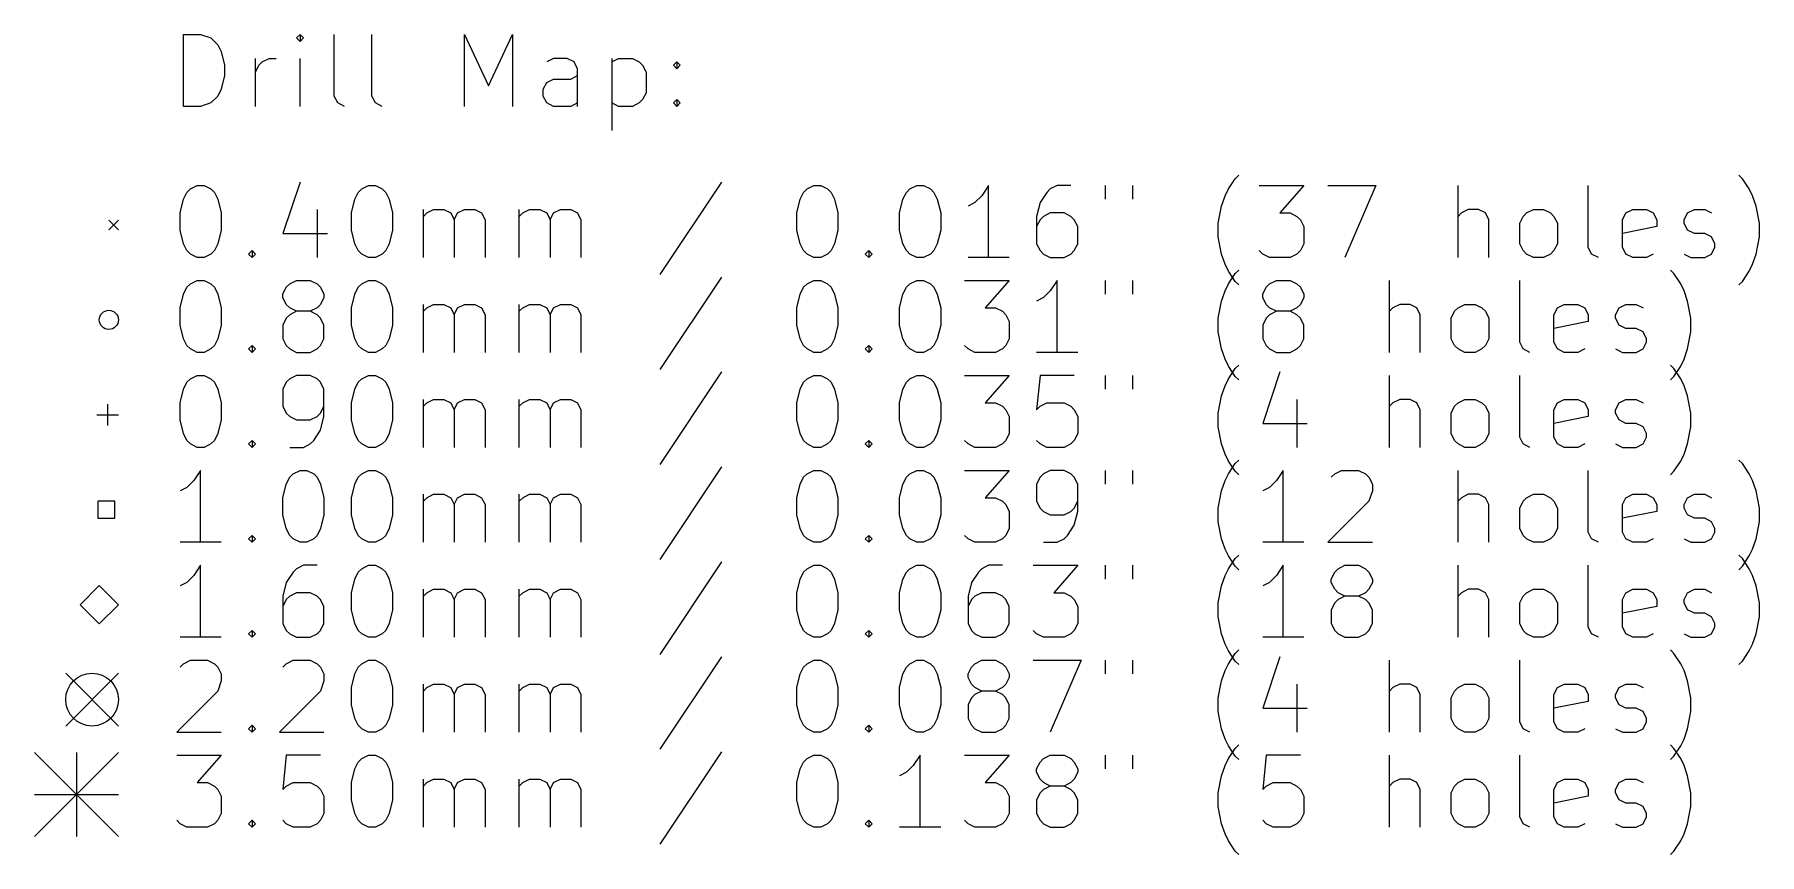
# Model space of a CAD drawing. Extents: x -4 to 215, y -206 to -2.
# Drawn here: x -3.5 to 68.4, y -35.9 to -1.7 of the extents above.
import ezdxf

# ---------------------------------------------------------------- set-up
doc = ezdxf.new("R2010")
doc.units = 0
doc.header["$MEASUREMENT"] = 0
doc.layers.add('BLACK', color=7, linetype='CONTINUOUS')

msp = doc.modelspace()

# ---------------------------------------------------------------- linework, layer by layer
at = {"layer": 'Black'}
for p, q in [((2.71429, -4.65714), (2.71429, -1.65714)), ((2.71429, -1.65714), (3.42857, -1.65714)), ((3.42857, -1.65714), (3.85714, -1.8)), ((3.85714, -1.8), (4.14286, -2.08571)), ((4.14286, -2.08571), (4.28571, -2.37143)), ((7.57143, -1.65714), (7.42857, -1.8)), ((7.42857, -1.8), (7.57143, -1.94286)), ((7.71429, -1.8), (7.57143, -1.65714)), ((7.57143, -1.65714), (7.57143, -1.94286)), ((7.57143, -1.94286), (7.71429, -1.8)), ((9, -4.22857), (9, -1.65714)), ((10.5714, -4.22857), (10.5714, -1.65714)), ((14.4286, -4.65714), (14.4286, -1.65714)), ((14.4286, -1.65714), (15.4286, -3.8)), ((15.4286, -3.8), (16.4286, -1.65714)), ((16.4286, -1.65714), (16.4286, -4.65714)), ((4.28571, -2.37143), (4.42857, -2.94286)), ((5.71429, -4.65714), (5.71429, -2.65714)), ((5.85714, -2.94286), (6, -2.8)), ((6, -2.8), (6.28571, -2.65714)), ((6.28571, -2.65714), (6.57143, -2.65714)), ((7.57143, -4.65714), (7.57143, -2.65714)), ((18.1429, -2.65714), (17.8571, -2.8)), ((18.7143, -2.65714), (18.1429, -2.65714)), ((19, -2.8), (18.7143, -2.65714)), ((19.1429, -3.08571), (19, -2.8)), ((20.5714, -2.65714), (20.5714, -5.65714)), ((20.5714, -2.8), (20.8571, -2.65714)), ((20.8571, -2.65714), (21.4286, -2.65714)), ((21.4286, -2.65714), (21.7143, -2.8)), ((21.7143, -2.8), (21.8571, -2.94286)), ((23.1429, -2.94286), (23.2857, -2.8)), ((23.2857, -2.8), (23.4286, -2.94286)), ((23.2857, -2.8), (23.2857, -3.08571)), ((4.42857, -3.37143), (4.28571, -3.94286)), ((4.42857, -2.94286), (4.42857, -3.37143)), ((5.71429, -3.22857), (5.85714, -2.94286)), ((17.8571, -3.65714), (18.1429, -3.51429)), ((18.1429, -3.51429), (18.8571, -3.51429)), ((18.8571, -3.51429), (19.1429, -3.37143)), ((19.1429, -4.65714), (19.1429, -3.08571)), ((21.8571, -2.94286), (22, -3.22857)), ((22, -3.22857), (22, -4.08571)), ((23.2857, -3.08571), (23.1429, -2.94286)), ((23.4286, -2.94286), (23.2857, -3.08571)), ((4.14286, -4.22857), (3.85714, -4.51429)), ((4.28571, -3.94286), (4.14286, -4.22857)), ((9.14286, -4.51429), (9, -4.22857)), ((10.7143, -4.51429), (10.5714, -4.22857)), ((17.7143, -3.94286), (17.8571, -3.65714)), ((17.7143, -4.22857), (17.7143, -3.94286)), ((17.8571, -4.51429), (17.7143, -4.22857)), ((22, -4.08571), (21.8571, -4.37143)), ((3.42857, -4.65714), (2.71429, -4.65714)), ((3.85714, -4.51429), (3.42857, -4.65714)), ((9.42857, -4.65714), (9.14286, -4.51429)), ((11, -4.65714), (10.7143, -4.51429)), ((18.1429, -4.65714), (17.8571, -4.51429)), ((18.8571, -4.65714), (18.1429, -4.65714)), ((19.1429, -4.51429), (18.8571, -4.65714)), ((20.8571, -4.65714), (20.5714, -4.51429)), ((21.4286, -4.65714), (20.8571, -4.65714)), ((21.7143, -4.51429), (21.4286, -4.65714)), ((21.8571, -4.37143), (21.7143, -4.51429)), ((23.1429, -4.51429), (23.2857, -4.37143)), ((23.2857, -4.65714), (23.1429, -4.51429)), ((23.2857, -4.37143), (23.4286, -4.51429)), ((23.2857, -4.37143), (23.2857, -4.65714)), ((23.4286, -4.51429), (23.2857, -4.65714)), ((7.57143, -7.81429), (6.85714, -9.95714)), ((25.1429, -7.81429), (22.5714, -11.6714)), ((46.2857, -8.1), (46.5714, -7.67143)), ((46.5714, -7.67143), (46.7143, -7.52857)), ((67.7143, -7.67143), (67.5714, -7.52857)), ((68, -8.1), (67.7143, -7.67143)), ((2.57143, -9.1), (2.71429, -8.52857)), ((2.71429, -8.52857), (2.85714, -8.24286)), ((2.85714, -8.24286), (3, -8.1)), ((3, -8.1), (3.28571, -7.95714)), ((3.28571, -7.95714), (3.57143, -7.95714)), ((3.57143, -7.95714), (3.85714, -8.1)), ((3.85714, -8.1), (4, -8.24286)), ((4, -8.24286), (4.14286, -8.52857)), ((4.14286, -8.52857), (4.28571, -9.1)), ((9.71429, -9.1), (9.85714, -8.52857)), ((9.85714, -8.52857), (10, -8.24286)), ((10, -8.24286), (10.1429, -8.1)), ((10.1429, -8.1), (10.4286, -7.95714)), ((10.4286, -7.95714), (10.7143, -7.95714)), ((10.7143, -7.95714), (11, -8.1)), ((11, -8.1), (11.1429, -8.24286)), ((11.1429, -8.24286), (11.2857, -8.52857)), ((11.2857, -8.52857), (11.4286, -9.1)), ((28.2857, -9.1), (28.4286, -8.52857)), ((28.4286, -8.52857), (28.5714, -8.24286)), ((28.5714, -8.24286), (28.7143, -8.1)), ((28.7143, -8.1), (29, -7.95714)), ((29, -7.95714), (29.2857, -7.95714)), ((29.2857, -7.95714), (29.5714, -8.1)), ((29.5714, -8.1), (29.7143, -8.24286)), ((29.7143, -8.24286), (29.8571, -8.52857)), ((29.8571, -8.52857), (30, -9.1)), ((32.5714, -9.1), (32.7143, -8.52857)), ((32.7143, -8.52857), (32.8571, -8.24286)), ((32.8571, -8.24286), (33, -8.1)), ((33, -8.1), (33.2857, -7.95714)), ((33.2857, -7.95714), (33.5714, -7.95714)), ((33.5714, -7.95714), (33.8571, -8.1)), ((33.8571, -8.1), (34, -8.24286)), ((34, -8.24286), (34.1429, -8.52857)), ((34.1429, -8.52857), (34.2857, -9.1)), ((36, -8.38571), (35.7143, -8.67143)), ((36.2857, -7.95714), (36, -8.38571)), ((36.2857, -10.9571), (36.2857, -7.95714)), ((38.7143, -8.24286), (38.4286, -8.67143)), ((38.8571, -8.1), (38.7143, -8.24286)), ((39.1429, -7.95714), (38.8571, -8.1)), ((39.7143, -7.95714), (39.1429, -7.95714)), ((41.1429, -7.95714), (41.1429, -8.52857)), ((42.2857, -7.95714), (42.2857, -8.52857)), ((46, -8.81429), (46.1429, -8.38571)), ((46.1429, -8.38571), (46.2857, -8.1)), ((47.5714, -7.95714), (49.4286, -7.95714)), ((49.4286, -7.95714), (48.4286, -9.1)), ((50.4286, -7.95714), (52.4286, -7.95714)), ((52.4286, -7.95714), (51.1429, -10.9571)), ((55.8571, -10.9571), (55.8571, -7.95714)), ((61.2857, -10.5286), (61.2857, -7.95714)), ((68.1429, -8.38571), (68, -8.1)), ((68.2857, -8.81429), (68.1429, -8.38571)), ((2.57143, -9.81429), (2.57143, -9.1)), ((4.28571, -9.1), (4.28571, -9.81429)), ((8.28571, -8.95714), (8.28571, -10.9571)), ((9.71429, -9.81429), (9.71429, -9.1)), ((11.4286, -9.1), (11.4286, -9.81429)), ((12.7143, -10.9571), (12.7143, -8.95714)), ((12.7143, -9.24286), (12.8571, -9.1)), ((12.8571, -9.1), (13.1429, -8.95714)), ((13.1429, -8.95714), (13.5714, -8.95714)), ((13.5714, -8.95714), (13.8571, -9.1)), ((13.8571, -9.1), (14, -9.38571)), ((14, -9.38571), (14.1429, -9.1)), ((14.1429, -9.1), (14.4286, -8.95714)), ((14.4286, -8.95714), (14.8571, -8.95714)), ((14.8571, -8.95714), (15.1429, -9.1)), ((15.1429, -9.1), (15.2857, -9.38571)), ((16.7143, -10.9571), (16.7143, -8.95714)), ((16.7143, -9.24286), (16.8571, -9.1)), ((16.8571, -9.1), (17.1429, -8.95714)), ((17.1429, -8.95714), (17.5714, -8.95714)), ((17.5714, -8.95714), (17.8571, -9.1)), ((17.8571, -9.1), (18, -9.38571)), ((18, -9.38571), (18.1429, -9.1)), ((18.1429, -9.1), (18.4286, -8.95714)), ((18.4286, -8.95714), (18.8571, -8.95714)), ((18.8571, -8.95714), (19.1429, -9.1)), ((19.1429, -9.1), (19.2857, -9.38571)), ((28.2857, -9.81429), (28.2857, -9.1)), ((30, -9.1), (30, -9.81429)), ((32.5714, -9.81429), (32.5714, -9.1)), ((34.2857, -9.1), (34.2857, -9.81429)), ((35.7143, -8.67143), (35.4286, -8.81429)), ((38.4286, -8.67143), (38.2857, -9.24286)), ((38.2857, -9.24286), (38.2857, -10.3857)), ((38.5714, -9.24286), (38.4286, -9.38571)), ((38.8571, -9.1), (38.5714, -9.24286)), ((39.4286, -9.1), (38.8571, -9.1)), ((39.7143, -9.24286), (39.4286, -9.1)), ((39.8571, -9.38571), (39.7143, -9.24286)), ((45.8571, -9.52857), (46, -8.81429)), ((48.4286, -9.1), (48.8571, -9.1)), ((48.8571, -9.1), (49.1429, -9.24286)), ((49.1429, -9.24286), (49.2857, -9.38571)), ((56, -9.1), (55.8571, -9.24286)), ((56.2857, -8.95714), (56, -9.1)), ((56.7143, -8.95714), (56.2857, -8.95714)), ((57, -9.1), (56.7143, -8.95714)), ((57.1429, -9.38571), (57, -9.1)), ((58.4286, -9.52857), (58.5714, -9.24286)), ((58.5714, -9.24286), (58.7143, -9.1)), ((58.7143, -9.1), (59, -8.95714)), ((59, -8.95714), (59.4286, -8.95714)), ((59.4286, -8.95714), (59.7143, -9.1)), ((59.7143, -9.1), (59.8571, -9.24286)), ((59.8571, -9.24286), (60, -9.52857)), ((62.7143, -9.38571), (62.8571, -9.1)), ((62.8571, -9.1), (63.1429, -8.95714)), ((63.1429, -8.95714), (63.7143, -8.95714)), ((63.7143, -8.95714), (64, -9.1)), ((64, -9.1), (64.1429, -9.38571)), ((65.2857, -9.38571), (65.4286, -9.1)), ((65.4286, -9.1), (65.7143, -8.95714)), ((65.7143, -8.95714), (66.1429, -8.95714)), ((66.1429, -8.95714), (66.4286, -9.1)), ((68.4286, -9.52857), (68.2857, -8.81429)), ((-0.4, -9.4), (0, -9.8)), ((0, -9.4), (-0.4, -9.8)), ((2.71429, -10.3857), (2.57143, -9.81429)), ((4.28571, -9.81429), (4.14286, -10.3857)), ((6.85714, -9.95714), (8.71429, -9.95714)), ((9.85714, -10.3857), (9.71429, -9.81429)), ((11.4286, -9.81429), (11.2857, -10.3857)), ((14, -9.38571), (14, -10.9571)), ((15.2857, -9.38571), (15.2857, -10.9571)), ((18, -9.38571), (18, -10.9571)), ((19.2857, -9.38571), (19.2857, -10.9571)), ((28.4286, -10.3857), (28.2857, -9.81429)), ((30, -9.81429), (29.8571, -10.3857)), ((32.7143, -10.3857), (32.5714, -9.81429)), ((34.2857, -9.81429), (34.1429, -10.3857)), ((38.4286, -9.38571), (38.2857, -9.67143)), ((40, -9.67143), (39.8571, -9.38571)), ((40, -10.3857), (40, -9.67143)), ((45.8571, -10.1), (45.8571, -9.52857)), ((49.2857, -9.38571), (49.4286, -9.67143)), ((49.4286, -9.67143), (49.4286, -10.3857)), ((57.1429, -10.9571), (57.1429, -9.38571)), ((58.4286, -10.3857), (58.4286, -9.52857)), ((60, -9.52857), (60, -10.3857)), ((62.7143, -10.5286), (62.7143, -9.38571)), ((64.1429, -9.67143), (62.7143, -9.95714)), ((64.1429, -9.38571), (64.1429, -9.67143)), ((65.2857, -9.52857), (65.2857, -9.38571)), ((65.4286, -9.81429), (65.2857, -9.52857)), ((65.7143, -9.95714), (65.4286, -9.81429)), ((66.1429, -9.95714), (65.7143, -9.95714)), ((66.4286, -10.1), (66.1429, -9.95714)), ((68.4286, -10.1), (68.4286, -9.52857)), ((2.85714, -10.6714), (2.71429, -10.3857)), ((3, -10.8143), (2.85714, -10.6714)), ((4, -10.6714), (3.85714, -10.8143)), ((4.14286, -10.3857), (4, -10.6714)), ((5.42857, -10.8143), (5.57143, -10.6714)), ((5.57143, -10.6714), (5.71429, -10.8143)), ((5.57143, -10.6714), (5.57143, -10.9571)), ((10, -10.6714), (9.85714, -10.3857)), ((10.1429, -10.8143), (10, -10.6714)), ((11.1429, -10.6714), (11, -10.8143)), ((11.2857, -10.3857), (11.1429, -10.6714)), ((28.5714, -10.6714), (28.4286, -10.3857)), ((28.7143, -10.8143), (28.5714, -10.6714)), ((29.7143, -10.6714), (29.5714, -10.8143)), ((29.8571, -10.3857), (29.7143, -10.6714)), ((31.1429, -10.8143), (31.2857, -10.6714)), ((31.2857, -10.6714), (31.4286, -10.8143)), ((31.2857, -10.6714), (31.2857, -10.9571)), ((32.8571, -10.6714), (32.7143, -10.3857)), ((33, -10.8143), (32.8571, -10.6714)), ((34, -10.6714), (33.8571, -10.8143)), ((34.1429, -10.3857), (34, -10.6714)), ((38.2857, -10.3857), (38.4286, -10.6714)), ((38.4286, -10.6714), (38.5714, -10.8143)), ((39.7143, -10.8143), (39.8571, -10.6714)), ((39.8571, -10.6714), (40, -10.3857)), ((46, -10.8143), (45.8571, -10.1)), ((47.7143, -10.8143), (47.5714, -10.6714)), ((49.2857, -10.6714), (49.1429, -10.8143)), ((49.4286, -10.3857), (49.2857, -10.6714)), ((58.5714, -10.6714), (58.4286, -10.3857)), ((58.7143, -10.8143), (58.5714, -10.6714)), ((59.8571, -10.6714), (59.7143, -10.8143)), ((60, -10.3857), (59.8571, -10.6714)), ((61.4286, -10.8143), (61.2857, -10.5286)), ((62.8571, -10.8143), (62.7143, -10.5286)), ((66.5714, -10.3857), (66.4286, -10.1)), ((66.4286, -10.8143), (66.5714, -10.5286)), ((66.5714, -10.5286), (66.5714, -10.3857)), ((68.2857, -10.8143), (68.4286, -10.1)), ((3.28571, -10.9571), (3, -10.8143)), ((3.57143, -10.9571), (3.28571, -10.9571)), ((3.85714, -10.8143), (3.57143, -10.9571)), ((5.57143, -10.9571), (5.42857, -10.8143)), ((5.71429, -10.8143), (5.57143, -10.9571)), ((10.4286, -10.9571), (10.1429, -10.8143)), ((10.7143, -10.9571), (10.4286, -10.9571)), ((11, -10.8143), (10.7143, -10.9571)), ((29, -10.9571), (28.7143, -10.8143)), ((29.2857, -10.9571), (29, -10.9571)), ((29.5714, -10.8143), (29.2857, -10.9571)), ((31.2857, -10.9571), (31.1429, -10.8143)), ((31.4286, -10.8143), (31.2857, -10.9571)), ((33.2857, -10.9571), (33, -10.8143)), ((33.5714, -10.9571), (33.2857, -10.9571)), ((33.8571, -10.8143), (33.5714, -10.9571)), ((37.1429, -10.9571), (35.4286, -10.9571)), ((38.5714, -10.8143), (38.8571, -10.9571)), ((38.8571, -10.9571), (39.4286, -10.9571)), ((39.4286, -10.9571), (39.7143, -10.8143)), ((46.1429, -11.2429), (46, -10.8143)), ((46.2857, -11.5286), (46.1429, -11.2429)), ((46.5714, -11.6314), (46.7143, -11.4886)), ((48, -10.9571), (47.7143, -10.8143)), ((48.8571, -10.9571), (48, -10.9571)), ((49.1429, -10.8143), (48.8571, -10.9571)), ((59, -10.9571), (58.7143, -10.8143)), ((59.4286, -10.9571), (59, -10.9571)), ((59.7143, -10.8143), (59.4286, -10.9571)), ((61.7143, -10.9571), (61.4286, -10.8143)), ((63.1429, -10.9571), (62.8571, -10.8143)), ((63.7143, -10.9571), (63.1429, -10.9571)), ((64, -10.8143), (63.7143, -10.9571)), ((64.8571, -11.6314), (64.7143, -11.4886)), ((65.2857, -10.8143), (65.5714, -10.9571)), ((65.5714, -10.9571), (66.1429, -10.9571)), ((66.1429, -10.9571), (66.4286, -10.8143)), ((68, -11.5286), (68.1429, -11.2429)), ((68.1429, -11.2429), (68.2857, -10.8143)), ((2.71429, -12.4886), (2.85714, -12.2029)), ((2.85714, -12.2029), (3, -12.06)), ((3, -12.06), (3.28571, -11.9171)), ((3.28571, -11.9171), (3.57143, -11.9171)), ((3.57143, -11.9171), (3.85714, -12.06)), ((3.85714, -12.06), (4, -12.2029)), ((4, -12.2029), (4.14286, -12.4886)), ((6.85714, -12.4886), (7, -12.2029)), ((7, -12.2029), (7.14286, -12.06)), ((7.14286, -12.06), (7.42857, -11.9171)), ((7.42857, -11.9171), (8, -11.9171)), ((8, -11.9171), (8.28571, -12.06)), ((8.28571, -12.06), (8.42857, -12.2029)), ((8.42857, -12.2029), (8.57143, -12.4886)), ((9.85714, -12.4886), (10, -12.2029)), ((10, -12.2029), (10.1429, -12.06)), ((10.1429, -12.06), (10.4286, -11.9171)), ((10.4286, -11.9171), (10.7143, -11.9171)), ((10.7143, -11.9171), (11, -12.06)), ((11, -12.06), (11.1429, -12.2029)), ((11.1429, -12.2029), (11.2857, -12.4886)), ((25.1429, -11.7743), (22.5714, -15.6314)), ((28.4286, -12.4886), (28.5714, -12.2029)), ((28.5714, -12.2029), (28.7143, -12.06)), ((28.7143, -12.06), (29, -11.9171)), ((29, -11.9171), (29.2857, -11.9171)), ((29.2857, -11.9171), (29.5714, -12.06)), ((29.5714, -12.06), (29.7143, -12.2029)), ((29.7143, -12.2029), (29.8571, -12.4886)), ((32.7143, -12.4886), (32.8571, -12.2029)), ((32.8571, -12.2029), (33, -12.06)), ((33, -12.06), (33.2857, -11.9171)), ((33.2857, -11.9171), (33.5714, -11.9171)), ((33.5714, -11.9171), (33.8571, -12.06)), ((33.8571, -12.06), (34, -12.2029)), ((34, -12.2029), (34.1429, -12.4886)), ((35.2857, -11.9171), (37.1429, -11.9171)), ((37.1429, -11.9171), (36.1429, -13.06)), ((39.1429, -11.9171), (38.8571, -12.3457)), ((39.1429, -14.9171), (39.1429, -11.9171)), ((41.1429, -11.9171), (41.1429, -12.4886)), ((42.2857, -11.9171), (42.2857, -12.4886)), ((46.1429, -12.3457), (46.2857, -12.06)), ((46.5714, -11.9571), (46.2857, -11.5286)), ((46.2857, -12.06), (46.5714, -11.6314)), ((46.7143, -12.1), (46.5714, -11.9571)), ((47.7143, -12.4886), (47.8571, -12.2029)), ((47.8571, -12.2029), (48, -12.06)), ((48, -12.06), (48.2857, -11.9171)), ((48.2857, -11.9171), (48.8571, -11.9171)), ((48.8571, -11.9171), (49.1429, -12.06)), ((49.1429, -12.06), (49.2857, -12.2029)), ((49.2857, -12.2029), (49.4286, -12.4886)), ((53, -14.9171), (53, -11.9171)), ((58.4286, -14.4886), (58.4286, -11.9171)), ((65.1429, -12.06), (64.8571, -11.6314)), ((65.2857, -12.3457), (65.1429, -12.06)), ((67.5714, -12.1), (67.7143, -11.9571)), ((67.7143, -11.9571), (68, -11.5286)), ((2.57143, -13.06), (2.71429, -12.4886)), ((4.14286, -12.4886), (4.28571, -13.06)), ((6.85714, -12.6314), (6.85714, -12.4886)), ((7, -12.9171), (6.85714, -12.6314)), ((7.14286, -13.06), (7, -12.9171)), ((8.42857, -12.9171), (8.28571, -13.06)), ((8.57143, -12.6314), (8.42857, -12.9171)), ((8.57143, -12.4886), (8.57143, -12.6314)), ((9.71429, -13.06), (9.85714, -12.4886)), ((11.2857, -12.4886), (11.4286, -13.06)), ((12.7143, -14.9171), (12.7143, -12.9171)), ((12.8571, -13.06), (13.1429, -12.9171)), ((13.1429, -12.9171), (13.5714, -12.9171)), ((13.5714, -12.9171), (13.8571, -13.06)), ((14.1429, -13.06), (14.4286, -12.9171)), ((14.4286, -12.9171), (14.8571, -12.9171)), ((14.8571, -12.9171), (15.1429, -13.06)), ((16.7143, -14.9171), (16.7143, -12.9171)), ((16.8571, -13.06), (17.1429, -12.9171)), ((17.1429, -12.9171), (17.5714, -12.9171)), ((17.5714, -12.9171), (17.8571, -13.06)), ((18.1429, -13.06), (18.4286, -12.9171)), ((18.4286, -12.9171), (18.8571, -12.9171)), ((18.8571, -12.9171), (19.1429, -13.06)), ((28.2857, -13.06), (28.4286, -12.4886)), ((29.8571, -12.4886), (30, -13.06)), ((32.5714, -13.06), (32.7143, -12.4886)), ((34.1429, -12.4886), (34.2857, -13.06)), ((38.5714, -12.6314), (38.2857, -12.7743)), ((38.8571, -12.3457), (38.5714, -12.6314)), ((45.8571, -13.4886), (46, -12.7743)), ((46, -12.7743), (46.1429, -12.3457)), ((47.7143, -12.6314), (47.7143, -12.4886)), ((47.8571, -12.9171), (47.7143, -12.6314)), ((48, -13.06), (47.8571, -12.9171)), ((49.2857, -12.9171), (49.1429, -13.06)), ((49.4286, -12.6314), (49.2857, -12.9171)), ((49.4286, -12.4886), (49.4286, -12.6314)), ((53.4286, -12.9171), (53.1429, -13.06)), ((53.8571, -12.9171), (53.4286, -12.9171)), ((54.1429, -13.06), (53.8571, -12.9171)), ((55.8571, -13.06), (56.1429, -12.9171)), ((56.1429, -12.9171), (56.5714, -12.9171)), ((56.5714, -12.9171), (56.8571, -13.06)), ((60, -13.06), (60.2857, -12.9171)), ((60.2857, -12.9171), (60.8571, -12.9171)), ((60.8571, -12.9171), (61.1429, -13.06)), ((62.5714, -13.06), (62.8571, -12.9171)), ((62.8571, -12.9171), (63.2857, -12.9171)), ((63.2857, -12.9171), (63.5714, -13.06)), ((65.4286, -12.7743), (65.2857, -12.3457)), ((65.5714, -13.4886), (65.4286, -12.7743)), ((2.57143, -13.7743), (2.57143, -13.06)), ((4.28571, -13.06), (4.28571, -13.7743)), ((7, -13.4886), (6.85714, -13.7743)), ((7.14286, -13.3457), (7, -13.4886)), ((7.42857, -13.2029), (7.14286, -13.06)), ((7.42857, -13.2029), (7.14286, -13.3457)), ((8, -13.2029), (7.42857, -13.2029)), ((8.28571, -13.06), (8, -13.2029)), ((8.28571, -13.3457), (8, -13.2029)), ((8.42857, -13.4886), (8.28571, -13.3457)), ((8.57143, -13.7743), (8.42857, -13.4886)), ((9.71429, -13.7743), (9.71429, -13.06)), ((11.4286, -13.06), (11.4286, -13.7743)), ((12.7143, -13.2029), (12.8571, -13.06)), ((13.8571, -13.06), (14, -13.3457)), ((14, -13.3457), (14.1429, -13.06)), ((14, -13.3457), (14, -14.9171)), ((15.1429, -13.06), (15.2857, -13.3457)), ((15.2857, -13.3457), (15.2857, -14.9171)), ((16.7143, -13.2029), (16.8571, -13.06)), ((17.8571, -13.06), (18, -13.3457)), ((18, -13.3457), (18.1429, -13.06)), ((18, -13.3457), (18, -14.9171)), ((19.1429, -13.06), (19.2857, -13.3457)), ((19.2857, -13.3457), (19.2857, -14.9171)), ((28.2857, -13.7743), (28.2857, -13.06)), ((30, -13.06), (30, -13.7743)), ((32.5714, -13.7743), (32.5714, -13.06)), ((34.2857, -13.06), (34.2857, -13.7743)), ((36.1429, -13.06), (36.5714, -13.06)), ((36.5714, -13.06), (36.8571, -13.2029)), ((36.8571, -13.2029), (37, -13.3457)), ((37, -13.3457), (37.1429, -13.6314)), ((37.1429, -13.6314), (37.1429, -14.3457)), ((45.8571, -14.06), (45.8571, -13.4886)), ((47.8571, -13.4886), (47.7143, -13.7743)), ((48, -13.3457), (47.8571, -13.4886)), ((48.2857, -13.2029), (48, -13.06)), ((48.2857, -13.2029), (48, -13.3457)), ((48.8571, -13.2029), (48.2857, -13.2029)), ((49.1429, -13.06), (48.8571, -13.2029)), ((49.1429, -13.3457), (48.8571, -13.2029)), ((49.2857, -13.4886), (49.1429, -13.3457)), ((49.4286, -13.7743), (49.2857, -13.4886)), ((53.1429, -13.06), (53, -13.2029)), ((54.2857, -13.3457), (54.1429, -13.06)), ((54.2857, -14.9171), (54.2857, -13.3457)), ((55.5714, -13.4886), (55.7143, -13.2029)), ((55.5714, -14.3457), (55.5714, -13.4886)), ((55.7143, -13.2029), (55.8571, -13.06)), ((56.8571, -13.06), (57, -13.2029)), ((57, -13.2029), (57.1429, -13.4886)), ((57.1429, -13.4886), (57.1429, -14.3457)), ((59.8571, -13.3457), (60, -13.06)), ((59.8571, -14.4886), (59.8571, -13.3457)), ((61.2857, -13.6314), (59.8571, -13.9171)), ((61.1429, -13.06), (61.2857, -13.3457)), ((61.2857, -13.3457), (61.2857, -13.6314)), ((62.4286, -13.3457), (62.5714, -13.06)), ((62.4286, -13.4886), (62.4286, -13.3457)), ((62.5714, -13.7743), (62.4286, -13.4886)), ((65.5714, -14.06), (65.5714, -13.4886)), ((2.71429, -14.3457), (2.57143, -13.7743)), ((2.85714, -14.6314), (2.71429, -14.3457)), ((4.14286, -14.3457), (4, -14.6314)), ((4.28571, -13.7743), (4.14286, -14.3457)), ((6.85714, -13.7743), (6.85714, -14.3457)), ((6.85714, -14.3457), (7, -14.6314)), ((8.42857, -14.6314), (8.57143, -14.3457)), ((8.57143, -14.3457), (8.57143, -13.7743)), ((9.85714, -14.3457), (9.71429, -13.7743)), ((10, -14.6314), (9.85714, -14.3457)), ((11.2857, -14.3457), (11.1429, -14.6314)), ((11.4286, -13.7743), (11.2857, -14.3457)), ((28.4286, -14.3457), (28.2857, -13.7743)), ((28.5714, -14.6314), (28.4286, -14.3457)), ((29.8571, -14.3457), (29.7143, -14.6314)), ((30, -13.7743), (29.8571, -14.3457)), ((32.7143, -14.3457), (32.5714, -13.7743)), ((32.8571, -14.6314), (32.7143, -14.3457)), ((34.1429, -14.3457), (34, -14.6314)), ((34.2857, -13.7743), (34.1429, -14.3457)), ((37.1429, -14.3457), (37, -14.6314)), ((46, -14.7743), (45.8571, -14.06)), ((47.7143, -13.7743), (47.7143, -14.3457)), ((47.7143, -14.3457), (47.8571, -14.6314)), ((49.2857, -14.6314), (49.4286, -14.3457)), ((49.4286, -14.3457), (49.4286, -13.7743)), ((55.7143, -14.6314), (55.5714, -14.3457)), ((57.1429, -14.3457), (57, -14.6314)), ((62.8571, -13.9171), (62.5714, -13.7743)), ((63.2857, -13.9171), (62.8571, -13.9171)), ((63.5714, -14.06), (63.2857, -13.9171)), ((63.7143, -14.3457), (63.5714, -14.06)), ((63.7143, -14.4886), (63.7143, -14.3457)), ((65.4286, -14.7743), (65.5714, -14.06)), ((3, -14.7743), (2.85714, -14.6314)), ((3.28571, -14.9171), (3, -14.7743)), ((3.57143, -14.9171), (3.28571, -14.9171)), ((3.85714, -14.7743), (3.57143, -14.9171)), ((4, -14.6314), (3.85714, -14.7743)), ((5.42857, -14.7743), (5.57143, -14.6314)), ((5.57143, -14.9171), (5.42857, -14.7743)), ((5.57143, -14.6314), (5.71429, -14.7743)), ((5.57143, -14.6314), (5.57143, -14.9171)), ((5.71429, -14.7743), (5.57143, -14.9171)), ((7, -14.6314), (7.14286, -14.7743)), ((7.14286, -14.7743), (7.42857, -14.9171)), ((7.42857, -14.9171), (8, -14.9171)), ((8, -14.9171), (8.28571, -14.7743)), ((8.28571, -14.7743), (8.42857, -14.6314)), ((10.1429, -14.7743), (10, -14.6314)), ((10.4286, -14.9171), (10.1429, -14.7743)), ((10.7143, -14.9171), (10.4286, -14.9171)), ((11, -14.7743), (10.7143, -14.9171)), ((11.1429, -14.6314), (11, -14.7743)), ((28.7143, -14.7743), (28.5714, -14.6314)), ((29, -14.9171), (28.7143, -14.7743)), ((29.2857, -14.9171), (29, -14.9171)), ((29.5714, -14.7743), (29.2857, -14.9171)), ((29.7143, -14.6314), (29.5714, -14.7743)), ((31.1429, -14.7743), (31.2857, -14.6314)), ((31.2857, -14.9171), (31.1429, -14.7743)), ((31.2857, -14.6314), (31.4286, -14.7743)), ((31.2857, -14.6314), (31.2857, -14.9171)), ((31.4286, -14.7743), (31.2857, -14.9171)), ((33, -14.7743), (32.8571, -14.6314)), ((33.2857, -14.9171), (33, -14.7743)), ((33.5714, -14.9171), (33.2857, -14.9171)), ((33.8571, -14.7743), (33.5714, -14.9171)), ((34, -14.6314), (33.8571, -14.7743)), ((35.4286, -14.7743), (35.2857, -14.6314)), ((35.7143, -14.9171), (35.4286, -14.7743)), ((36.5714, -14.9171), (35.7143, -14.9171)), ((36.8571, -14.7743), (36.5714, -14.9171)), ((37, -14.6314), (36.8571, -14.7743)), ((40, -14.9171), (38.2857, -14.9171)), ((46.1429, -15.2029), (46, -14.7743)), ((47.8571, -14.6314), (48, -14.7743)), ((48, -14.7743), (48.2857, -14.9171)), ((48.2857, -14.9171), (48.8571, -14.9171)), ((48.8571, -14.9171), (49.1429, -14.7743)), ((49.1429, -14.7743), (49.2857, -14.6314)), ((55.8571, -14.7743), (55.7143, -14.6314)), ((56.1429, -14.9171), (55.8571, -14.7743)), ((56.5714, -14.9171), (56.1429, -14.9171)), ((56.8571, -14.7743), (56.5714, -14.9171)), ((57, -14.6314), (56.8571, -14.7743)), ((58.5714, -14.7743), (58.4286, -14.4886)), ((58.8571, -14.9171), (58.5714, -14.7743)), ((60, -14.7743), (59.8571, -14.4886)), ((60.2857, -14.9171), (60, -14.7743)), ((60.8571, -14.9171), (60.2857, -14.9171)), ((61.1429, -14.7743), (60.8571, -14.9171)), ((62.4286, -14.7743), (62.7143, -14.9171)), ((62.7143, -14.9171), (63.2857, -14.9171)), ((63.2857, -14.9171), (63.5714, -14.7743)), ((63.5714, -14.7743), (63.7143, -14.4886)), ((65.2857, -15.2029), (65.4286, -14.7743)), ((25.1429, -15.7343), (22.5714, -19.5914)), ((46.2857, -15.4886), (46.1429, -15.2029)), ((46.5714, -15.9171), (46.2857, -15.4886)), ((46.2857, -16.02), (46.5714, -15.5914)), ((46.5714, -15.5914), (46.7143, -15.4486)), ((48.4286, -15.7343), (47.7143, -17.8771)), ((64.8571, -15.5914), (64.7143, -15.4486)), ((64.8571, -15.9171), (65.1429, -15.4886)), ((65.1429, -16.02), (64.8571, -15.5914)), ((65.1429, -15.4886), (65.2857, -15.2029)), ((2.57143, -17.02), (2.71429, -16.4486)), ((2.71429, -16.4486), (2.85714, -16.1629)), ((2.85714, -16.1629), (3, -16.02)), ((3, -16.02), (3.28571, -15.8771)), ((3.28571, -15.8771), (3.57143, -15.8771)), ((3.57143, -15.8771), (3.85714, -16.02)), ((3.85714, -16.02), (4, -16.1629)), ((4, -16.1629), (4.14286, -16.4486)), ((4.14286, -16.4486), (4.28571, -17.02)), ((7, -16.1629), (6.85714, -16.4486)), ((6.85714, -16.4486), (6.85714, -17.1629)), ((7.14286, -16.02), (7, -16.1629)), ((7.42857, -15.8771), (7.14286, -16.02)), ((8, -15.8771), (7.42857, -15.8771)), ((8.28571, -16.02), (8, -15.8771)), ((8.42857, -16.1629), (8.28571, -16.02)), ((8.57143, -16.4486), (8.42857, -16.1629)), ((8.57143, -17.5914), (8.57143, -16.4486)), ((9.71429, -17.02), (9.85714, -16.4486)), ((9.85714, -16.4486), (10, -16.1629)), ((10, -16.1629), (10.1429, -16.02)), ((10.1429, -16.02), (10.4286, -15.8771)), ((10.4286, -15.8771), (10.7143, -15.8771)), ((10.7143, -15.8771), (11, -16.02)), ((11, -16.02), (11.1429, -16.1629)), ((11.1429, -16.1629), (11.2857, -16.4486)), ((11.2857, -16.4486), (11.4286, -17.02)), ((28.2857, -17.02), (28.4286, -16.4486)), ((28.4286, -16.4486), (28.5714, -16.1629)), ((28.5714, -16.1629), (28.7143, -16.02)), ((28.7143, -16.02), (29, -15.8771)), ((29, -15.8771), (29.2857, -15.8771)), ((29.2857, -15.8771), (29.5714, -16.02)), ((29.5714, -16.02), (29.7143, -16.1629)), ((29.7143, -16.1629), (29.8571, -16.4486)), ((29.8571, -16.4486), (30, -17.02)), ((32.5714, -17.02), (32.7143, -16.4486)), ((32.7143, -16.4486), (32.8571, -16.1629)), ((32.8571, -16.1629), (33, -16.02)), ((33, -16.02), (33.2857, -15.8771)), ((33.2857, -15.8771), (33.5714, -15.8771)), ((33.5714, -15.8771), (33.8571, -16.02)), ((33.8571, -16.02), (34, -16.1629)), ((34, -16.1629), (34.1429, -16.4486)), ((34.1429, -16.4486), (34.2857, -17.02)), ((35.2857, -15.8771), (37.1429, -15.8771)), ((37.1429, -15.8771), (36.1429, -17.02)), ((38.4286, -15.8771), (38.2857, -17.3057)), ((39.8571, -15.8771), (38.4286, -15.8771)), ((41.1429, -15.8771), (41.1429, -16.4486)), ((42.2857, -15.8771), (42.2857, -16.4486)), ((46, -16.7343), (46.1429, -16.3057)), ((46.1429, -16.3057), (46.2857, -16.02)), ((46.7143, -16.06), (46.5714, -15.9171)), ((53, -18.8771), (53, -15.8771)), ((58.4286, -18.4486), (58.4286, -15.8771)), ((64.7143, -16.06), (64.8571, -15.9171)), ((65.2857, -16.3057), (65.1429, -16.02)), ((65.4286, -16.7343), (65.2857, -16.3057)), ((-0.45, -17.07), (-0.45, -17.97)), ((2.57143, -17.7343), (2.57143, -17.02)), ((4.28571, -17.02), (4.28571, -17.7343)), ((6.85714, -17.1629), (7, -17.4486)), ((8.42857, -17.4486), (8.57143, -17.1629)), ((9.71429, -17.7343), (9.71429, -17.02)), ((11.4286, -17.02), (11.4286, -17.7343)), ((12.7143, -18.8771), (12.7143, -16.8771)), ((12.7143, -17.1629), (12.8571, -17.02)), ((12.8571, -17.02), (13.1429, -16.8771)), ((13.1429, -16.8771), (13.5714, -16.8771)), ((13.5714, -16.8771), (13.8571, -17.02)), ((13.8571, -17.02), (14, -17.3057)), ((14, -17.3057), (14.1429, -17.02)), ((14.1429, -17.02), (14.4286, -16.8771)), ((14.4286, -16.8771), (14.8571, -16.8771)), ((14.8571, -16.8771), (15.1429, -17.02)), ((15.1429, -17.02), (15.2857, -17.3057)), ((16.7143, -18.8771), (16.7143, -16.8771)), ((16.7143, -17.1629), (16.8571, -17.02)), ((16.8571, -17.02), (17.1429, -16.8771)), ((17.1429, -16.8771), (17.5714, -16.8771)), ((17.5714, -16.8771), (17.8571, -17.02)), ((17.8571, -17.02), (18, -17.3057)), ((18, -17.3057), (18.1429, -17.02)), ((18.1429, -17.02), (18.4286, -16.8771)), ((18.4286, -16.8771), (18.8571, -16.8771)), ((18.8571, -16.8771), (19.1429, -17.02)), ((19.1429, -17.02), (19.2857, -17.3057)), ((28.2857, -17.7343), (28.2857, -17.02)), ((30, -17.02), (30, -17.7343)), ((32.5714, -17.7343), (32.5714, -17.02)), ((34.2857, -17.02), (34.2857, -17.7343)), ((36.1429, -17.02), (36.5714, -17.02)), ((36.5714, -17.02), (36.8571, -17.1629)), ((36.8571, -17.1629), (37, -17.3057)), ((38.2857, -17.3057), (38.4286, -17.1629)), ((38.4286, -17.1629), (38.7143, -17.02)), ((38.7143, -17.02), (39.4286, -17.02)), ((39.4286, -17.02), (39.7143, -17.1629)), ((39.7143, -17.1629), (39.8571, -17.3057)), ((45.8571, -17.4486), (46, -16.7343)), ((49.1429, -16.8771), (49.1429, -18.8771)), ((53.1429, -17.02), (53, -17.1629)), ((53.4286, -16.8771), (53.1429, -17.02)), ((53.8571, -16.8771), (53.4286, -16.8771)), ((54.1429, -17.02), (53.8571, -16.8771)), ((54.2857, -17.3057), (54.1429, -17.02)), ((55.5714, -17.4486), (55.7143, -17.1629)), ((55.7143, -17.1629), (55.8571, -17.02)), ((55.8571, -17.02), (56.1429, -16.8771)), ((56.1429, -16.8771), (56.5714, -16.8771)), ((56.5714, -16.8771), (56.8571, -17.02)), ((56.8571, -17.02), (57, -17.1629)), ((57, -17.1629), (57.1429, -17.4486)), ((59.8571, -17.3057), (60, -17.02)), ((60, -17.02), (60.2857, -16.8771)), ((60.2857, -16.8771), (60.8571, -16.8771)), ((60.8571, -16.8771), (61.1429, -17.02)), ((61.1429, -17.02), (61.2857, -17.3057)), ((62.4286, -17.3057), (62.5714, -17.02)), ((62.5714, -17.02), (62.8571, -16.8771)), ((62.8571, -16.8771), (63.2857, -16.8771)), ((63.2857, -16.8771), (63.5714, -17.02)), ((65.5714, -17.4486), (65.4286, -16.7343)), ((-0.9, -17.52), (0, -17.52)), ((2.71429, -18.3057), (2.57143, -17.7343)), ((4.28571, -17.7343), (4.14286, -18.3057)), ((7, -17.4486), (7.14286, -17.5914)), ((7.14286, -17.5914), (7.42857, -17.7343)), ((7.42857, -17.7343), (8, -17.7343)), ((8, -17.7343), (8.28571, -17.5914)), ((8.28571, -17.5914), (8.42857, -17.4486)), ((8.42857, -18.1629), (8.57143, -17.5914)), ((9.85714, -18.3057), (9.71429, -17.7343)), ((11.4286, -17.7343), (11.2857, -18.3057)), ((14, -17.3057), (14, -18.8771)), ((15.2857, -17.3057), (15.2857, -18.8771)), ((18, -17.3057), (18, -18.8771)), ((19.2857, -17.3057), (19.2857, -18.8771)), ((28.4286, -18.3057), (28.2857, -17.7343)), ((30, -17.7343), (29.8571, -18.3057)), ((32.7143, -18.3057), (32.5714, -17.7343)), ((34.2857, -17.7343), (34.1429, -18.3057)), ((37, -17.3057), (37.1429, -17.5914)), ((37.1429, -17.5914), (37.1429, -18.3057)), ((39.8571, -17.3057), (40, -17.5914)), ((40, -17.5914), (40, -18.3057)), ((45.8571, -18.02), (45.8571, -17.4486)), ((47.7143, -17.8771), (49.5714, -17.8771)), ((54.2857, -18.8771), (54.2857, -17.3057)), ((55.5714, -18.3057), (55.5714, -17.4486)), ((57.1429, -17.4486), (57.1429, -18.3057)), ((59.8571, -18.4486), (59.8571, -17.3057)), ((61.2857, -17.5914), (59.8571, -17.8771)), ((61.2857, -17.3057), (61.2857, -17.5914)), ((62.4286, -17.4486), (62.4286, -17.3057)), ((62.5714, -17.7343), (62.4286, -17.4486)), ((62.8571, -17.8771), (62.5714, -17.7343)), ((63.2857, -17.8771), (62.8571, -17.8771)), ((63.5714, -18.02), (63.2857, -17.8771)), ((65.5714, -18.02), (65.5714, -17.4486)), ((2.85714, -18.5914), (2.71429, -18.3057)), ((3, -18.7343), (2.85714, -18.5914)), ((4, -18.5914), (3.85714, -18.7343)), ((4.14286, -18.3057), (4, -18.5914)), ((5.42857, -18.7343), (5.57143, -18.5914)), ((5.57143, -18.5914), (5.71429, -18.7343)), ((5.57143, -18.5914), (5.57143, -18.8771)), ((8, -18.7343), (8.14286, -18.5914)), ((8.14286, -18.5914), (8.42857, -18.1629)), ((10, -18.5914), (9.85714, -18.3057)), ((10.1429, -18.7343), (10, -18.5914)), ((11.1429, -18.5914), (11, -18.7343)), ((11.2857, -18.3057), (11.1429, -18.5914)), ((28.5714, -18.5914), (28.4286, -18.3057)), ((28.7143, -18.7343), (28.5714, -18.5914)), ((29.7143, -18.5914), (29.5714, -18.7343)), ((29.8571, -18.3057), (29.7143, -18.5914)), ((31.1429, -18.7343), (31.2857, -18.5914)), ((31.2857, -18.5914), (31.4286, -18.7343)), ((31.2857, -18.5914), (31.2857, -18.8771)), ((32.8571, -18.5914), (32.7143, -18.3057)), ((33, -18.7343), (32.8571, -18.5914)), ((34, -18.5914), (33.8571, -18.7343)), ((34.1429, -18.3057), (34, -18.5914)), ((35.4286, -18.7343), (35.2857, -18.5914)), ((37, -18.5914), (36.8571, -18.7343)), ((37.1429, -18.3057), (37, -18.5914)), ((38.4286, -18.7343), (38.2857, -18.5914)), ((39.8571, -18.5914), (39.7143, -18.7343)), ((40, -18.3057), (39.8571, -18.5914)), ((46, -18.7343), (45.8571, -18.02)), ((55.7143, -18.5914), (55.5714, -18.3057)), ((55.8571, -18.7343), (55.7143, -18.5914)), ((57, -18.5914), (56.8571, -18.7343)), ((57.1429, -18.3057), (57, -18.5914)), ((58.5714, -18.7343), (58.4286, -18.4486)), ((60, -18.7343), (59.8571, -18.4486)), ((63.7143, -18.3057), (63.5714, -18.02)), ((63.5714, -18.7343), (63.7143, -18.4486)), ((63.7143, -18.4486), (63.7143, -18.3057)), ((65.4286, -18.7343), (65.5714, -18.02)), ((3.28571, -18.8771), (3, -18.7343)), ((3.57143, -18.8771), (3.28571, -18.8771)), ((3.85714, -18.7343), (3.57143, -18.8771)), ((5.57143, -18.8771), (5.42857, -18.7343)), ((5.71429, -18.7343), (5.57143, -18.8771)), ((7.14286, -18.8771), (7.71428, -18.8771)), ((7.71428, -18.8771), (8, -18.7343)), ((10.4286, -18.8771), (10.1429, -18.7343)), ((10.7143, -18.8771), (10.4286, -18.8771)), ((11, -18.7343), (10.7143, -18.8771)), ((29, -18.8771), (28.7143, -18.7343)), ((29.2857, -18.8771), (29, -18.8771)), ((29.5714, -18.7343), (29.2857, -18.8771)), ((31.2857, -18.8771), (31.1429, -18.7343)), ((31.4286, -18.7343), (31.2857, -18.8771)), ((33.2857, -18.8771), (33, -18.7343)), ((33.5714, -18.8771), (33.2857, -18.8771)), ((33.8571, -18.7343), (33.5714, -18.8771)), ((35.7143, -18.8771), (35.4286, -18.7343)), ((36.5714, -18.8771), (35.7143, -18.8771)), ((36.8571, -18.7343), (36.5714, -18.8771)), ((38.7143, -18.8771), (38.4286, -18.7343)), ((39.4286, -18.8771), (38.7143, -18.8771)), ((39.7143, -18.7343), (39.4286, -18.8771)), ((46.1429, -19.1629), (46, -18.7343)), ((46.2857, -19.4486), (46.1429, -19.1629)), ((46.5714, -19.5514), (46.7143, -19.4086)), ((56.1429, -18.8771), (55.8571, -18.7343)), ((56.5714, -18.8771), (56.1429, -18.8771)), ((56.8571, -18.7343), (56.5714, -18.8771)), ((58.8571, -18.8771), (58.5714, -18.7343)), ((60.2857, -18.8771), (60, -18.7343)), ((60.8571, -18.8771), (60.2857, -18.8771)), ((61.1429, -18.7343), (60.8571, -18.8771)), ((62.4286, -18.7343), (62.7143, -18.8771)), ((62.7143, -18.8771), (63.2857, -18.8771)), ((63.2857, -18.8771), (63.5714, -18.7343)), ((65.1429, -19.4486), (65.2857, -19.1629)), ((65.2857, -19.1629), (65.4286, -18.7343)), ((67.7143, -19.5514), (67.5714, -19.4086)), ((3.42857, -19.8371), (3.14286, -20.2657)), ((3.42857, -22.8371), (3.42857, -19.8371)), ((7, -20.4086), (7.14286, -20.1229)), ((7.14286, -20.1229), (7.28571, -19.98)), ((7.28571, -19.98), (7.57143, -19.8371)), ((7.57143, -19.8371), (7.85714, -19.8371)), ((7.85714, -19.8371), (8.14286, -19.98)), ((8.14286, -19.98), (8.28571, -20.1229)), ((8.28571, -20.1229), (8.42857, -20.4086)), ((9.85714, -20.4086), (10, -20.1229)), ((10, -20.1229), (10.1429, -19.98)), ((10.1429, -19.98), (10.4286, -19.8371)), ((10.4286, -19.8371), (10.7143, -19.8371)), ((10.7143, -19.8371), (11, -19.98)), ((11, -19.98), (11.1429, -20.1229)), ((11.1429, -20.1229), (11.2857, -20.4086)), ((25.1429, -19.6943), (22.5714, -23.5514)), ((28.4286, -20.4086), (28.5714, -20.1229)), ((28.5714, -20.1229), (28.7143, -19.98)), ((28.7143, -19.98), (29, -19.8371)), ((29, -19.8371), (29.2857, -19.8371)), ((29.2857, -19.8371), (29.5714, -19.98)), ((29.5714, -19.98), (29.7143, -20.1229)), ((29.7143, -20.1229), (29.8571, -20.4086)), ((32.7143, -20.4086), (32.8571, -20.1229)), ((32.8571, -20.1229), (33, -19.98)), ((33, -19.98), (33.2857, -19.8371)), ((33.2857, -19.8371), (33.5714, -19.8371)), ((33.5714, -19.8371), (33.8571, -19.98)), ((33.8571, -19.98), (34, -20.1229)), ((34, -20.1229), (34.1429, -20.4086)), ((35.2857, -19.8371), (37.1429, -19.8371)), ((37.1429, -19.8371), (36.1429, -20.98)), ((38.4286, -20.1229), (38.2857, -20.4086)), ((38.5714, -19.98), (38.4286, -20.1229)), ((38.8571, -19.8371), (38.5714, -19.98)), ((39.4286, -19.8371), (38.8571, -19.8371)), ((39.7143, -19.98), (39.4286, -19.8371)), ((39.8571, -20.1229), (39.7143, -19.98)), ((40, -20.4086), (39.8571, -20.1229)), ((41.1429, -19.8371), (41.1429, -20.4086)), ((42.2857, -19.8371), (42.2857, -20.4086)), ((46.1429, -20.2657), (46.2857, -19.98)), ((46.5714, -19.8771), (46.2857, -19.4486)), ((46.2857, -19.98), (46.5714, -19.5514)), ((46.7143, -20.02), (46.5714, -19.8771)), ((48.5714, -19.8371), (48.2857, -20.2657)), ((48.5714, -22.8371), (48.5714, -19.8371)), ((50.5714, -20.1229), (50.7143, -19.98)), ((50.7143, -19.98), (51, -19.8371)), ((51, -19.8371), (51.7143, -19.8371)), ((51.7143, -19.8371), (52, -19.98)), ((52, -19.98), (52.1429, -20.1229)), ((52.1429, -20.1229), (52.2857, -20.4086)), ((55.8571, -22.8371), (55.8571, -19.8371)), ((61.2857, -22.4086), (61.2857, -19.8371)), ((64.7143, -20.02), (64.8571, -19.8771)), ((64.8571, -19.8771), (65.1429, -19.4486)), ((68, -19.98), (67.7143, -19.5514)), ((68.1429, -20.2657), (68, -19.98)), ((2.85714, -20.5514), (2.57143, -20.6943)), ((3.14286, -20.2657), (2.85714, -20.5514)), ((6.85714, -20.98), (7, -20.4086)), ((8.42857, -20.4086), (8.57143, -20.98)), ((9.71429, -20.98), (9.85714, -20.4086)), ((11.2857, -20.4086), (11.4286, -20.98)), ((12.7143, -22.8371), (12.7143, -20.8371)), ((12.8571, -20.98), (13.1429, -20.8371)), ((13.1429, -20.8371), (13.5714, -20.8371)), ((13.5714, -20.8371), (13.8571, -20.98)), ((14.1429, -20.98), (14.4286, -20.8371)), ((14.4286, -20.8371), (14.8571, -20.8371)), ((14.8571, -20.8371), (15.1429, -20.98)), ((16.7143, -22.8371), (16.7143, -20.8371)), ((16.8571, -20.98), (17.1429, -20.8371)), ((17.1429, -20.8371), (17.5714, -20.8371)), ((17.5714, -20.8371), (17.8571, -20.98)), ((18.1429, -20.98), (18.4286, -20.8371)), ((18.4286, -20.8371), (18.8571, -20.8371)), ((18.8571, -20.8371), (19.1429, -20.98)), ((28.2857, -20.98), (28.4286, -20.4086)), ((29.8571, -20.4086), (30, -20.98)), ((32.5714, -20.98), (32.7143, -20.4086)), ((34.1429, -20.4086), (34.2857, -20.98)), ((38.2857, -20.4086), (38.2857, -21.1229)), ((40, -21.5514), (40, -20.4086)), ((45.8571, -21.4086), (46, -20.6943)), ((46, -20.6943), (46.1429, -20.2657)), ((48, -20.5514), (47.7143, -20.6943)), ((48.2857, -20.2657), (48, -20.5514)), ((52.2857, -20.6943), (52.1429, -21.1229)), ((52.2857, -20.4086), (52.2857, -20.6943)), ((56.2857, -20.8371), (56, -20.98)), ((56.7143, -20.8371), (56.2857, -20.8371)), ((57, -20.98), (56.7143, -20.8371)), ((58.7143, -20.98), (59, -20.8371)), ((59, -20.8371), (59.4286, -20.8371)), ((59.4286, -20.8371), (59.7143, -20.98)), ((62.8571, -20.98), (63.1429, -20.8371)), ((63.1429, -20.8371), (63.7143, -20.8371)), ((63.7143, -20.8371), (64, -20.98)), ((65.4286, -20.98), (65.7143, -20.8371)), ((65.7143, -20.8371), (66.1429, -20.8371)), ((66.1429, -20.8371), (66.4286, -20.98)), ((68.2857, -20.6943), (68.1429, -20.2657)), ((68.4286, -21.4086), (68.2857, -20.6943)), ((-0.14644, -21.1264), (-0.85356, -21.1264)), ((-0.85356, -21.1264), (-0.85356, -21.8336)), ((-0.14644, -21.8336), (-0.14644, -21.1264)), ((6.85714, -21.6943), (6.85714, -20.98)), ((8.57143, -20.98), (8.57143, -21.6943)), ((9.71429, -21.6943), (9.71429, -20.98)), ((11.4286, -20.98), (11.4286, -21.6943)), ((12.7143, -21.1229), (12.8571, -20.98)), ((13.8571, -20.98), (14, -21.2657)), ((14, -21.2657), (14.1429, -20.98)), ((14, -21.2657), (14, -22.8371)), ((15.1429, -20.98), (15.2857, -21.2657)), ((15.2857, -21.2657), (15.2857, -22.8371)), ((16.7143, -21.1229), (16.8571, -20.98)), ((17.8571, -20.98), (18, -21.2657)), ((18, -21.2657), (18.1429, -20.98)), ((18, -21.2657), (18, -22.8371)), ((19.1429, -20.98), (19.2857, -21.2657)), ((19.2857, -21.2657), (19.2857, -22.8371)), ((28.2857, -21.6943), (28.2857, -20.98)), ((30, -20.98), (30, -21.6943)), ((32.5714, -21.6943), (32.5714, -20.98)), ((34.2857, -20.98), (34.2857, -21.6943)), ((36.1429, -20.98), (36.5714, -20.98)), ((36.5714, -20.98), (36.8571, -21.1229)), ((36.8571, -21.1229), (37, -21.2657)), ((37, -21.2657), (37.1429, -21.5514)), ((37.1429, -21.5514), (37.1429, -22.2657)), ((38.2857, -21.1229), (38.4286, -21.4086)), ((38.4286, -21.4086), (38.5714, -21.5514)), ((38.5714, -21.5514), (38.8571, -21.6943)), ((39.4286, -21.6943), (39.7143, -21.5514)), ((39.7143, -21.5514), (39.8571, -21.4086)), ((39.8571, -21.4086), (40, -21.1229)), ((39.8571, -22.1229), (40, -21.5514)), ((45.8571, -21.98), (45.8571, -21.4086)), ((52.1429, -21.1229), (50.4286, -22.8371)), ((56, -20.98), (55.8571, -21.1229)), ((57.1429, -21.2657), (57, -20.98)), ((57.1429, -22.8371), (57.1429, -21.2657)), ((58.4286, -21.4086), (58.5714, -21.1229)), ((58.4286, -22.2657), (58.4286, -21.4086)), ((58.5714, -21.1229), (58.7143, -20.98)), ((59.7143, -20.98), (59.8571, -21.1229)), ((59.8571, -21.1229), (60, -21.4086)), ((60, -21.4086), (60, -22.2657)), ((62.7143, -21.2657), (62.8571, -20.98)), ((62.7143, -22.4086), (62.7143, -21.2657)), ((64.1429, -21.5514), (62.7143, -21.8371)), ((64, -20.98), (64.1429, -21.2657)), ((64.1429, -21.2657), (64.1429, -21.5514)), ((65.2857, -21.2657), (65.4286, -20.98)), ((65.2857, -21.4086), (65.2857, -21.2657)), ((65.4286, -21.6943), (65.2857, -21.4086)), ((68.4286, -21.98), (68.4286, -21.4086)), ((-0.85356, -21.8336), (-0.14644, -21.8336)), ((7, -22.2657), (6.85714, -21.6943)), ((7.14286, -22.5514), (7, -22.2657)), ((8.42857, -22.2657), (8.28571, -22.5514)), ((8.57143, -21.6943), (8.42857, -22.2657)), ((9.85714, -22.2657), (9.71429, -21.6943)), ((10, -22.5514), (9.85714, -22.2657)), ((11.2857, -22.2657), (11.1429, -22.5514)), ((11.4286, -21.6943), (11.2857, -22.2657)), ((28.4286, -22.2657), (28.2857, -21.6943)), ((28.5714, -22.5514), (28.4286, -22.2657)), ((29.8571, -22.2657), (29.7143, -22.5514)), ((30, -21.6943), (29.8571, -22.2657)), ((32.7143, -22.2657), (32.5714, -21.6943)), ((32.8571, -22.5514), (32.7143, -22.2657)), ((34.1429, -22.2657), (34, -22.5514)), ((34.2857, -21.6943), (34.1429, -22.2657)), ((37.1429, -22.2657), (37, -22.5514)), ((38.8571, -21.6943), (39.4286, -21.6943)), ((39.5714, -22.5514), (39.8571, -22.1229)), ((46, -22.6943), (45.8571, -21.98)), ((58.5714, -22.5514), (58.4286, -22.2657)), ((60, -22.2657), (59.8571, -22.5514)), ((65.7143, -21.8371), (65.4286, -21.6943)), ((66.1429, -21.8371), (65.7143, -21.8371)), ((66.4286, -21.98), (66.1429, -21.8371)), ((66.5714, -22.2657), (66.4286, -21.98)), ((66.5714, -22.4086), (66.5714, -22.2657)), ((68.2857, -22.6943), (68.4286, -21.98)), ((4.28571, -22.8371), (2.57143, -22.8371)), ((5.42857, -22.6943), (5.57143, -22.5514)), ((5.57143, -22.8371), (5.42857, -22.6943)), ((5.57143, -22.5514), (5.71429, -22.6943)), ((5.57143, -22.5514), (5.57143, -22.8371)), ((5.71429, -22.6943), (5.57143, -22.8371)), ((7.28571, -22.6943), (7.14286, -22.5514)), ((7.57143, -22.8371), (7.28571, -22.6943)), ((7.85714, -22.8371), (7.57143, -22.8371)), ((8.14286, -22.6943), (7.85714, -22.8371)), ((8.28571, -22.5514), (8.14286, -22.6943)), ((10.1429, -22.6943), (10, -22.5514)), ((10.4286, -22.8371), (10.1429, -22.6943)), ((10.7143, -22.8371), (10.4286, -22.8371)), ((11, -22.6943), (10.7143, -22.8371)), ((11.1429, -22.5514), (11, -22.6943)), ((28.7143, -22.6943), (28.5714, -22.5514)), ((29, -22.8371), (28.7143, -22.6943)), ((29.2857, -22.8371), (29, -22.8371)), ((29.5714, -22.6943), (29.2857, -22.8371)), ((29.7143, -22.5514), (29.5714, -22.6943)), ((31.1429, -22.6943), (31.2857, -22.5514)), ((31.2857, -22.8371), (31.1429, -22.6943)), ((31.2857, -22.5514), (31.4286, -22.6943)), ((31.2857, -22.5514), (31.2857, -22.8371)), ((31.4286, -22.6943), (31.2857, -22.8371)), ((33, -22.6943), (32.8571, -22.5514)), ((33.2857, -22.8371), (33, -22.6943)), ((33.5714, -22.8371), (33.2857, -22.8371)), ((33.8571, -22.6943), (33.5714, -22.8371)), ((34, -22.5514), (33.8571, -22.6943)), ((35.4286, -22.6943), (35.2857, -22.5514)), ((35.7143, -22.8371), (35.4286, -22.6943)), ((36.5714, -22.8371), (35.7143, -22.8371)), ((36.8571, -22.6943), (36.5714, -22.8371)), ((37, -22.5514), (36.8571, -22.6943)), ((38.5714, -22.8371), (39.1429, -22.8371)), ((39.1429, -22.8371), (39.4286, -22.6943)), ((39.4286, -22.6943), (39.5714, -22.5514)), ((46.1429, -23.1229), (46, -22.6943)), ((49.4286, -22.8371), (47.7143, -22.8371)), ((50.4286, -22.8371), (52.2857, -22.8371)), ((58.7143, -22.6943), (58.5714, -22.5514)), ((59, -22.8371), (58.7143, -22.6943)), ((59.4286, -22.8371), (59, -22.8371)), ((59.7143, -22.6943), (59.4286, -22.8371)), ((59.8571, -22.5514), (59.7143, -22.6943)), ((61.4286, -22.6943), (61.2857, -22.4086)), ((61.7143, -22.8371), (61.4286, -22.6943)), ((62.8571, -22.6943), (62.7143, -22.4086)), ((63.1429, -22.8371), (62.8571, -22.6943)), ((63.7143, -22.8371), (63.1429, -22.8371)), ((64, -22.6943), (63.7143, -22.8371)), ((65.2857, -22.6943), (65.5714, -22.8371)), ((65.5714, -22.8371), (66.1429, -22.8371)), ((66.1429, -22.8371), (66.4286, -22.6943)), ((66.4286, -22.6943), (66.5714, -22.4086)), ((68.1429, -23.1229), (68.2857, -22.6943)), ((25.1429, -23.6543), (22.5714, -27.5114)), ((46.2857, -23.4086), (46.1429, -23.1229)), ((46.5714, -23.8371), (46.2857, -23.4086)), ((46.2857, -23.94), (46.5714, -23.5114)), ((46.5714, -23.5114), (46.7143, -23.3686)), ((67.7143, -23.5114), (67.5714, -23.3686)), ((67.7143, -23.8371), (68, -23.4086)), ((68, -23.94), (67.7143, -23.5114)), ((68, -23.4086), (68.1429, -23.1229)), ((3.14286, -24.2257), (2.85714, -24.5114)), ((3.42857, -23.7971), (3.14286, -24.2257)), ((3.42857, -26.7971), (3.42857, -23.7971)), ((7.28571, -24.0829), (7, -24.5114)), ((7.42857, -23.94), (7.28571, -24.0829)), ((7.71428, -23.7971), (7.42857, -23.94)), ((8.28571, -23.7971), (7.71428, -23.7971)), ((9.71429, -24.94), (9.85714, -24.3686)), ((9.85714, -24.3686), (10, -24.0829)), ((10, -24.0829), (10.1429, -23.94)), ((10.1429, -23.94), (10.4286, -23.7971)), ((10.4286, -23.7971), (10.7143, -23.7971)), ((10.7143, -23.7971), (11, -23.94)), ((11, -23.94), (11.1429, -24.0829)), ((11.1429, -24.0829), (11.2857, -24.3686)), ((11.2857, -24.3686), (11.4286, -24.94)), ((28.2857, -24.94), (28.4286, -24.3686)), ((28.4286, -24.3686), (28.5714, -24.0829)), ((28.5714, -24.0829), (28.7143, -23.94)), ((28.7143, -23.94), (29, -23.7971)), ((29, -23.7971), (29.2857, -23.7971)), ((29.2857, -23.7971), (29.5714, -23.94)), ((29.5714, -23.94), (29.7143, -24.0829)), ((29.7143, -24.0829), (29.8571, -24.3686)), ((29.8571, -24.3686), (30, -24.94)), ((32.5714, -24.94), (32.7143, -24.3686)), ((32.7143, -24.3686), (32.8571, -24.0829)), ((32.8571, -24.0829), (33, -23.94)), ((33, -23.94), (33.2857, -23.7971)), ((33.2857, -23.7971), (33.5714, -23.7971)), ((33.5714, -23.7971), (33.8571, -23.94)), ((33.8571, -23.94), (34, -24.0829)), ((34, -24.0829), (34.1429, -24.3686)), ((34.1429, -24.3686), (34.2857, -24.94)), ((35.8571, -24.0829), (35.5714, -24.5114)), ((36, -23.94), (35.8571, -24.0829)), ((36.2857, -23.7971), (36, -23.94)), ((36.8571, -23.7971), (36.2857, -23.7971)), ((38.1429, -23.7971), (40, -23.7971)), ((40, -23.7971), (39, -24.94)), ((41.1429, -23.7971), (41.1429, -24.3686)), ((42.2857, -23.7971), (42.2857, -24.3686)), ((46, -24.6543), (46.1429, -24.2257)), ((46.1429, -24.2257), (46.2857, -23.94)), ((46.7143, -23.98), (46.5714, -23.8371)), ((48.2857, -24.2257), (48, -24.5114)), ((48.5714, -23.7971), (48.2857, -24.2257)), ((48.5714, -26.7971), (48.5714, -23.7971)), ((50.5714, -24.3686), (50.7143, -24.0829)), ((50.5714, -24.5114), (50.5714, -24.3686)), ((50.7143, -24.0829), (50.8571, -23.94)), ((50.8571, -23.94), (51.1429, -23.7971)), ((51.1429, -23.7971), (51.7143, -23.7971)), ((51.7143, -23.7971), (52, -23.94)), ((52, -23.94), (52.1429, -24.0829)), ((52.1429, -24.0829), (52.2857, -24.3686)), ((52.2857, -24.3686), (52.2857, -24.5114)), ((55.8571, -26.7971), (55.8571, -23.7971)), ((61.2857, -26.3686), (61.2857, -23.7971)), ((67.5714, -23.98), (67.7143, -23.8371)), ((68.1429, -24.2257), (68, -23.94)), ((68.2857, -24.6543), (68.1429, -24.2257)), ((-0.8, -24.64), (-1.6, -25.44)), ((0, -25.44), (-0.8, -24.64)), ((2.85714, -24.5114), (2.57143, -24.6543)), ((7, -24.5114), (6.85714, -25.0829)), ((6.85714, -25.0829), (6.85714, -26.2257)), ((7.14286, -25.0829), (7, -25.2257)), ((7.42857, -24.94), (7.14286, -25.0829)), ((8, -24.94), (7.42857, -24.94)), ((8.28571, -25.0829), (8, -24.94)), ((8.42857, -25.2257), (8.28571, -25.0829)), ((9.71429, -25.6543), (9.71429, -24.94)), ((11.4286, -24.94), (11.4286, -25.6543)), ((12.7143, -26.7971), (12.7143, -24.7971)), ((12.7143, -25.0829), (12.8571, -24.94)), ((12.8571, -24.94), (13.1429, -24.7971)), ((13.1429, -24.7971), (13.5714, -24.7971)), ((13.5714, -24.7971), (13.8571, -24.94)), ((13.8571, -24.94), (14, -25.2257)), ((14, -25.2257), (14.1429, -24.94)), ((14.1429, -24.94), (14.4286, -24.7971)), ((14.4286, -24.7971), (14.8571, -24.7971)), ((14.8571, -24.7971), (15.1429, -24.94)), ((15.1429, -24.94), (15.2857, -25.2257)), ((16.7143, -26.7971), (16.7143, -24.7971)), ((16.7143, -25.0829), (16.8571, -24.94)), ((16.8571, -24.94), (17.1429, -24.7971)), ((17.1429, -24.7971), (17.5714, -24.7971)), ((17.5714, -24.7971), (17.8571, -24.94)), ((17.8571, -24.94), (18, -25.2257)), ((18, -25.2257), (18.1429, -24.94)), ((18.1429, -24.94), (18.4286, -24.7971)), ((18.4286, -24.7971), (18.8571, -24.7971)), ((18.8571, -24.7971), (19.1429, -24.94)), ((19.1429, -24.94), (19.2857, -25.2257)), ((28.2857, -25.6543), (28.2857, -24.94)), ((30, -24.94), (30, -25.6543)), ((32.5714, -25.6543), (32.5714, -24.94)), ((34.2857, -24.94), (34.2857, -25.6543)), ((35.5714, -24.5114), (35.4286, -25.0829)), ((35.4286, -25.0829), (35.4286, -26.2257)), ((35.7143, -25.0829), (35.5714, -25.2257)), ((36, -24.94), (35.7143, -25.0829)), ((36.5714, -24.94), (36, -24.94)), ((36.8571, -25.0829), (36.5714, -24.94)), ((37, -25.2257), (36.8571, -25.0829)), ((39, -24.94), (39.4286, -24.94)), ((39.4286, -24.94), (39.7143, -25.0829)), ((39.7143, -25.0829), (39.8571, -25.2257)), ((45.8571, -25.3686), (46, -24.6543)), ((48, -24.5114), (47.7143, -24.6543)), ((50.7143, -24.7971), (50.5714, -24.5114)), ((50.8571, -24.94), (50.7143, -24.7971)), ((51.1429, -25.0829), (50.8571, -24.94)), ((51.1429, -25.0829), (50.8571, -25.2257)), ((51.7143, -25.0829), (51.1429, -25.0829)), ((52, -24.94), (51.7143, -25.0829)), ((52, -25.2257), (51.7143, -25.0829)), ((52.1429, -24.7971), (52, -24.94)), ((52.2857, -24.5114), (52.1429, -24.7971)), ((56, -24.94), (55.8571, -25.0829)), ((56.2857, -24.7971), (56, -24.94)), ((56.7143, -24.7971), (56.2857, -24.7971)), ((57, -24.94), (56.7143, -24.7971)), ((57.1429, -25.2257), (57, -24.94)), ((58.4286, -25.3686), (58.5714, -25.0829)), ((58.5714, -25.0829), (58.7143, -24.94)), ((58.7143, -24.94), (59, -24.7971)), ((59, -24.7971), (59.4286, -24.7971)), ((59.4286, -24.7971), (59.7143, -24.94)), ((59.7143, -24.94), (59.8571, -25.0829)), ((59.8571, -25.0829), (60, -25.3686)), ((62.7143, -25.2257), (62.8571, -24.94)), ((62.8571, -24.94), (63.1429, -24.7971)), ((63.1429, -24.7971), (63.7143, -24.7971)), ((63.7143, -24.7971), (64, -24.94)), ((64, -24.94), (64.1429, -25.2257)), ((65.2857, -25.2257), (65.4286, -24.94)), ((65.4286, -24.94), (65.7143, -24.7971)), ((65.7143, -24.7971), (66.1429, -24.7971)), ((66.1429, -24.7971), (66.4286, -24.94)), ((68.4286, -25.3686), (68.2857, -24.6543)), ((-1.6, -25.44), (-0.8, -26.24)), ((-0.8, -26.24), (0, -25.44)), ((7, -25.2257), (6.85714, -25.5114)), ((8.57143, -25.5114), (8.42857, -25.2257)), ((8.57143, -26.2257), (8.57143, -25.5114)), ((9.85714, -26.2257), (9.71429, -25.6543)), ((11.4286, -25.6543), (11.2857, -26.2257)), ((14, -25.2257), (14, -26.7971)), ((15.2857, -25.2257), (15.2857, -26.7971)), ((18, -25.2257), (18, -26.7971)), ((19.2857, -25.2257), (19.2857, -26.7971)), ((28.4286, -26.2257), (28.2857, -25.6543)), ((30, -25.6543), (29.8571, -26.2257)), ((32.7143, -26.2257), (32.5714, -25.6543)), ((34.2857, -25.6543), (34.1429, -26.2257)), ((35.5714, -25.2257), (35.4286, -25.5114)), ((37.1429, -25.5114), (37, -25.2257)), ((37.1429, -26.2257), (37.1429, -25.5114)), ((39.8571, -25.2257), (40, -25.5114)), ((40, -25.5114), (40, -26.2257)), ((45.8571, -25.94), (45.8571, -25.3686)), ((50.7143, -25.3686), (50.5714, -25.6543)), ((50.5714, -25.6543), (50.5714, -26.2257)), ((50.8571, -25.2257), (50.7143, -25.3686)), ((52.1429, -25.3686), (52, -25.2257)), ((52.2857, -25.6543), (52.1429, -25.3686)), ((52.2857, -26.2257), (52.2857, -25.6543)), ((57.1429, -26.7971), (57.1429, -25.2257)), ((58.4286, -26.2257), (58.4286, -25.3686)), ((60, -25.3686), (60, -26.2257)), ((62.7143, -26.3686), (62.7143, -25.2257)), ((64.1429, -25.5114), (62.7143, -25.7971)), ((64.1429, -25.2257), (64.1429, -25.5114)), ((65.2857, -25.3686), (65.2857, -25.2257)), ((65.4286, -25.6543), (65.2857, -25.3686)), ((65.7143, -25.7971), (65.4286, -25.6543)), ((66.1429, -25.7971), (65.7143, -25.7971)), ((66.4286, -25.94), (66.1429, -25.7971)), ((68.4286, -25.94), (68.4286, -25.3686)), ((5.42857, -26.6543), (5.57143, -26.5114)), ((5.57143, -26.5114), (5.71429, -26.6543)), ((5.57143, -26.5114), (5.57143, -26.7971)), ((6.85714, -26.2257), (7, -26.5114)), ((7, -26.5114), (7.14286, -26.6543)), ((8.28571, -26.6543), (8.42857, -26.5114)), ((8.42857, -26.5114), (8.57143, -26.2257)), ((10, -26.5114), (9.85714, -26.2257)), ((10.1429, -26.6543), (10, -26.5114)), ((11.1429, -26.5114), (11, -26.6543)), ((11.2857, -26.2257), (11.1429, -26.5114)), ((28.5714, -26.5114), (28.4286, -26.2257)), ((28.7143, -26.6543), (28.5714, -26.5114)), ((29.7143, -26.5114), (29.5714, -26.6543)), ((29.8571, -26.2257), (29.7143, -26.5114)), ((31.1429, -26.6543), (31.2857, -26.5114)), ((31.2857, -26.5114), (31.4286, -26.6543)), ((31.2857, -26.5114), (31.2857, -26.7971)), ((32.8571, -26.5114), (32.7143, -26.2257)), ((33, -26.6543), (32.8571, -26.5114)), ((34, -26.5114), (33.8571, -26.6543)), ((34.1429, -26.2257), (34, -26.5114)), ((35.4286, -26.2257), (35.5714, -26.5114)), ((35.5714, -26.5114), (35.7143, -26.6543)), ((36.8571, -26.6543), (37, -26.5114)), ((37, -26.5114), (37.1429, -26.2257)), ((38.2857, -26.6543), (38.1429, -26.5114)), ((39.8571, -26.5114), (39.7143, -26.6543)), ((40, -26.2257), (39.8571, -26.5114)), ((46, -26.6543), (45.8571, -25.94)), ((50.5714, -26.2257), (50.7143, -26.5114)), ((50.7143, -26.5114), (50.8571, -26.6543)), ((52, -26.6543), (52.1429, -26.5114)), ((52.1429, -26.5114), (52.2857, -26.2257)), ((58.5714, -26.5114), (58.4286, -26.2257)), ((58.7143, -26.6543), (58.5714, -26.5114)), ((59.8571, -26.5114), (59.7143, -26.6543)), ((60, -26.2257), (59.8571, -26.5114)), ((61.4286, -26.6543), (61.2857, -26.3686)), ((62.8571, -26.6543), (62.7143, -26.3686)), ((66.5714, -26.2257), (66.4286, -25.94)), ((66.4286, -26.6543), (66.5714, -26.3686)), ((66.5714, -26.3686), (66.5714, -26.2257)), ((68.2857, -26.6543), (68.4286, -25.94)), ((4.28571, -26.7971), (2.57143, -26.7971)), ((5.57143, -26.7971), (5.42857, -26.6543)), ((5.71429, -26.6543), (5.57143, -26.7971)), ((7.14286, -26.6543), (7.42857, -26.7971)), ((7.42857, -26.7971), (8, -26.7971)), ((8, -26.7971), (8.28571, -26.6543)), ((10.4286, -26.7971), (10.1429, -26.6543)), ((10.7143, -26.7971), (10.4286, -26.7971)), ((11, -26.6543), (10.7143, -26.7971)), ((29, -26.7971), (28.7143, -26.6543)), ((29.2857, -26.7971), (29, -26.7971)), ((29.5714, -26.6543), (29.2857, -26.7971)), ((31.2857, -26.7971), (31.1429, -26.6543)), ((31.4286, -26.6543), (31.2857, -26.7971)), ((33.2857, -26.7971), (33, -26.6543)), ((33.5714, -26.7971), (33.2857, -26.7971)), ((33.8571, -26.6543), (33.5714, -26.7971)), ((35.7143, -26.6543), (36, -26.7971)), ((36, -26.7971), (36.5714, -26.7971)), ((36.5714, -26.7971), (36.8571, -26.6543)), ((38.5714, -26.7971), (38.2857, -26.6543)), ((39.4286, -26.7971), (38.5714, -26.7971)), ((39.7143, -26.6543), (39.4286, -26.7971)), ((46.1429, -27.0829), (46, -26.6543)), ((46.2857, -27.3686), (46.1429, -27.0829)), ((46.5714, -27.4714), (46.7143, -27.3286)), ((49.4286, -26.7971), (47.7143, -26.7971)), ((50.8571, -26.6543), (51.1429, -26.7971)), ((51.1429, -26.7971), (51.7143, -26.7971)), ((51.7143, -26.7971), (52, -26.6543)), ((59, -26.7971), (58.7143, -26.6543)), ((59.4286, -26.7971), (59, -26.7971)), ((59.7143, -26.6543), (59.4286, -26.7971)), ((61.7143, -26.7971), (61.4286, -26.6543)), ((63.1429, -26.7971), (62.8571, -26.6543)), ((63.7143, -26.7971), (63.1429, -26.7971)), ((64, -26.6543), (63.7143, -26.7971)), ((64.8571, -27.4714), (64.7143, -27.3286)), ((65.2857, -26.6543), (65.5714, -26.7971)), ((65.5714, -26.7971), (66.1429, -26.7971)), ((66.1429, -26.7971), (66.4286, -26.6543)), ((68, -27.3686), (68.1429, -27.0829)), ((68.1429, -27.0829), (68.2857, -26.6543)), ((2.57143, -28.0429), (2.71429, -27.9)), ((2.71429, -27.9), (3, -27.7571)), ((3, -27.7571), (3.71429, -27.7571)), ((3.71429, -27.7571), (4, -27.9)), ((4, -27.9), (4.14286, -28.0429)), ((4.14286, -28.0429), (4.28571, -28.3286)), ((6.85714, -28.0429), (7, -27.9)), ((7, -27.9), (7.28571, -27.7571)), ((7.28571, -27.7571), (8, -27.7571)), ((8, -27.7571), (8.28571, -27.9)), ((8.28571, -27.9), (8.42857, -28.0429)), ((8.42857, -28.0429), (8.57143, -28.3286)), ((9.85714, -28.3286), (10, -28.0429)), ((10, -28.0429), (10.1429, -27.9)), ((10.1429, -27.9), (10.4286, -27.7571)), ((10.4286, -27.7571), (10.7143, -27.7571)), ((10.7143, -27.7571), (11, -27.9)), ((11, -27.9), (11.1429, -28.0429)), ((11.1429, -28.0429), (11.2857, -28.3286)), ((25.1429, -27.6143), (22.5714, -31.4714)), ((28.4286, -28.3286), (28.5714, -28.0429)), ((28.5714, -28.0429), (28.7143, -27.9)), ((28.7143, -27.9), (29, -27.7571)), ((29, -27.7571), (29.2857, -27.7571)), ((29.2857, -27.7571), (29.5714, -27.9)), ((29.5714, -27.9), (29.7143, -28.0429)), ((29.7143, -28.0429), (29.8571, -28.3286)), ((32.7143, -28.3286), (32.8571, -28.0429)), ((32.8571, -28.0429), (33, -27.9)), ((33, -27.9), (33.2857, -27.7571)), ((33.2857, -27.7571), (33.5714, -27.7571)), ((33.5714, -27.7571), (33.8571, -27.9)), ((33.8571, -27.9), (34, -28.0429)), ((34, -28.0429), (34.1429, -28.3286)), ((35.4286, -28.3286), (35.5714, -28.0429)), ((35.5714, -28.0429), (35.7143, -27.9)), ((35.7143, -27.9), (36, -27.7571)), ((36, -27.7571), (36.5714, -27.7571)), ((36.5714, -27.7571), (36.8571, -27.9)), ((36.8571, -27.9), (37, -28.0429)), ((37, -28.0429), (37.1429, -28.3286)), ((38.1429, -27.7571), (40.1429, -27.7571)), ((40.1429, -27.7571), (38.8571, -30.7571)), ((41.1429, -27.7571), (41.1429, -28.3286)), ((42.2857, -27.7571), (42.2857, -28.3286)), ((46.1429, -28.1857), (46.2857, -27.9)), ((46.5714, -27.7971), (46.2857, -27.3686)), ((46.2857, -27.9), (46.5714, -27.4714)), ((46.7143, -27.94), (46.5714, -27.7971)), ((48.4286, -27.6143), (47.7143, -29.7571)), ((53, -30.7571), (53, -27.7571)), ((58.4286, -30.3286), (58.4286, -27.7571)), ((65.1429, -27.9), (64.8571, -27.4714)), ((65.2857, -28.1857), (65.1429, -27.9)), ((67.5714, -27.94), (67.7143, -27.7971)), ((67.7143, -27.7971), (68, -27.3686)), ((-2.2, -28.3), (0, -30.5)), ((0, -28.3), (-2.2, -30.5)), ((4.28571, -28.6143), (4.14286, -29.0429)), ((4.28571, -28.3286), (4.28571, -28.6143)), ((8.57143, -28.6143), (8.42857, -29.0429)), ((8.57143, -28.3286), (8.57143, -28.6143)), ((9.71429, -28.9), (9.85714, -28.3286)), ((11.2857, -28.3286), (11.4286, -28.9)), ((12.7143, -30.7571), (12.7143, -28.7571)), ((12.8571, -28.9), (13.1429, -28.7571)), ((13.1429, -28.7571), (13.5714, -28.7571)), ((13.5714, -28.7571), (13.8571, -28.9)), ((14.1429, -28.9), (14.4286, -28.7571)), ((14.4286, -28.7571), (14.8571, -28.7571)), ((14.8571, -28.7571), (15.1429, -28.9)), ((16.7143, -30.7571), (16.7143, -28.7571)), ((16.8571, -28.9), (17.1429, -28.7571)), ((17.1429, -28.7571), (17.5714, -28.7571)), ((17.5714, -28.7571), (17.8571, -28.9)), ((18.1429, -28.9), (18.4286, -28.7571)), ((18.4286, -28.7571), (18.8571, -28.7571)), ((18.8571, -28.7571), (19.1429, -28.9)), ((28.2857, -28.9), (28.4286, -28.3286)), ((29.8571, -28.3286), (30, -28.9)), ((32.5714, -28.9), (32.7143, -28.3286)), ((34.1429, -28.3286), (34.2857, -28.9)), ((35.4286, -28.4714), (35.4286, -28.3286)), ((35.5714, -28.7571), (35.4286, -28.4714)), ((35.7143, -28.9), (35.5714, -28.7571)), ((37, -28.7571), (36.8571, -28.9)), ((37.1429, -28.4714), (37, -28.7571)), ((37.1429, -28.3286), (37.1429, -28.4714)), ((45.8571, -29.3286), (46, -28.6143)), ((46, -28.6143), (46.1429, -28.1857)), ((49.1429, -28.7571), (49.1429, -30.7571)), ((53.4286, -28.7571), (53.1429, -28.9)), ((53.8571, -28.7571), (53.4286, -28.7571)), ((54.1429, -28.9), (53.8571, -28.7571)), ((55.8571, -28.9), (56.1429, -28.7571)), ((56.1429, -28.7571), (56.5714, -28.7571)), ((56.5714, -28.7571), (56.8571, -28.9)), ((60, -28.9), (60.2857, -28.7571)), ((60.2857, -28.7571), (60.8571, -28.7571)), ((60.8571, -28.7571), (61.1429, -28.9)), ((62.5714, -28.9), (62.8571, -28.7571)), ((62.8571, -28.7571), (63.2857, -28.7571)), ((63.2857, -28.7571), (63.5714, -28.9)), ((65.4286, -28.6143), (65.2857, -28.1857)), ((65.5714, -29.3286), (65.4286, -28.6143)), ((4.14286, -29.0429), (2.42857, -30.7571)), ((8.42857, -29.0429), (6.71428, -30.7571)), ((9.71429, -29.6143), (9.71429, -28.9)), ((11.4286, -28.9), (11.4286, -29.6143)), ((12.7143, -29.0429), (12.8571, -28.9)), ((13.8571, -28.9), (14, -29.1857)), ((14, -29.1857), (14.1429, -28.9)), ((14, -29.1857), (14, -30.7571)), ((15.1429, -28.9), (15.2857, -29.1857)), ((15.2857, -29.1857), (15.2857, -30.7571)), ((16.7143, -29.0429), (16.8571, -28.9)), ((17.8571, -28.9), (18, -29.1857)), ((18, -29.1857), (18.1429, -28.9)), ((18, -29.1857), (18, -30.7571)), ((19.1429, -28.9), (19.2857, -29.1857)), ((19.2857, -29.1857), (19.2857, -30.7571)), ((28.2857, -29.6143), (28.2857, -28.9)), ((30, -28.9), (30, -29.6143)), ((32.5714, -29.6143), (32.5714, -28.9)), ((34.2857, -28.9), (34.2857, -29.6143)), ((35.5714, -29.3286), (35.4286, -29.6143)), ((35.7143, -29.1857), (35.5714, -29.3286)), ((36, -29.0429), (35.7143, -28.9)), ((36, -29.0429), (35.7143, -29.1857)), ((36.5714, -29.0429), (36, -29.0429)), ((36.8571, -28.9), (36.5714, -29.0429)), ((36.8571, -29.1857), (36.5714, -29.0429)), ((37, -29.3286), (36.8571, -29.1857)), ((37.1429, -29.6143), (37, -29.3286)), ((45.8571, -29.9), (45.8571, -29.3286)), ((53.1429, -28.9), (53, -29.0429)), ((54.2857, -29.1857), (54.1429, -28.9)), ((54.2857, -30.7571), (54.2857, -29.1857)), ((55.5714, -29.3286), (55.7143, -29.0429)), ((55.5714, -30.1857), (55.5714, -29.3286)), ((55.7143, -29.0429), (55.8571, -28.9)), ((56.8571, -28.9), (57, -29.0429)), ((57, -29.0429), (57.1429, -29.3286)), ((57.1429, -29.3286), (57.1429, -30.1857)), ((59.8571, -29.1857), (60, -28.9)), ((59.8571, -30.3286), (59.8571, -29.1857)), ((61.2857, -29.4714), (59.8571, -29.7571)), ((61.1429, -28.9), (61.2857, -29.1857)), ((61.2857, -29.1857), (61.2857, -29.4714)), ((62.4286, -29.1857), (62.5714, -28.9)), ((62.4286, -29.3286), (62.4286, -29.1857)), ((62.5714, -29.6143), (62.4286, -29.3286)), ((65.5714, -29.9), (65.5714, -29.3286)), ((9.85714, -30.1857), (9.71429, -29.6143)), ((10, -30.4714), (9.85714, -30.1857)), ((11.2857, -30.1857), (11.1429, -30.4714)), ((11.4286, -29.6143), (11.2857, -30.1857)), ((28.4286, -30.1857), (28.2857, -29.6143)), ((28.5714, -30.4714), (28.4286, -30.1857)), ((29.8571, -30.1857), (29.7143, -30.4714)), ((30, -29.6143), (29.8571, -30.1857)), ((32.7143, -30.1857), (32.5714, -29.6143)), ((32.8571, -30.4714), (32.7143, -30.1857)), ((34.1429, -30.1857), (34, -30.4714)), ((34.2857, -29.6143), (34.1429, -30.1857)), ((35.4286, -29.6143), (35.4286, -30.1857)), ((35.4286, -30.1857), (35.5714, -30.4714)), ((37, -30.4714), (37.1429, -30.1857)), ((37.1429, -30.1857), (37.1429, -29.6143)), ((46, -30.6143), (45.8571, -29.9)), ((47.7143, -29.7571), (49.5714, -29.7571)), ((55.7143, -30.4714), (55.5714, -30.1857)), ((57.1429, -30.1857), (57, -30.4714)), ((62.8571, -29.7571), (62.5714, -29.6143)), ((63.2857, -29.7571), (62.8571, -29.7571)), ((63.5714, -29.9), (63.2857, -29.7571)), ((63.7143, -30.1857), (63.5714, -29.9)), ((63.7143, -30.3286), (63.7143, -30.1857)), ((65.4286, -30.6143), (65.5714, -29.9)), ((2.42857, -30.7571), (4.28571, -30.7571)), ((5.42857, -30.6143), (5.57143, -30.4714)), ((5.57143, -30.7571), (5.42857, -30.6143)), ((5.57143, -30.4714), (5.71429, -30.6143)), ((5.57143, -30.4714), (5.57143, -30.7571)), ((5.71429, -30.6143), (5.57143, -30.7571)), ((6.71428, -30.7571), (8.57143, -30.7571)), ((10.1429, -30.6143), (10, -30.4714)), ((10.4286, -30.7571), (10.1429, -30.6143)), ((10.7143, -30.7571), (10.4286, -30.7571)), ((11, -30.6143), (10.7143, -30.7571)), ((11.1429, -30.4714), (11, -30.6143)), ((28.7143, -30.6143), (28.5714, -30.4714)), ((29, -30.7571), (28.7143, -30.6143)), ((29.2857, -30.7571), (29, -30.7571)), ((29.5714, -30.6143), (29.2857, -30.7571)), ((29.7143, -30.4714), (29.5714, -30.6143)), ((31.1429, -30.6143), (31.2857, -30.4714)), ((31.2857, -30.7571), (31.1429, -30.6143)), ((31.2857, -30.4714), (31.4286, -30.6143)), ((31.2857, -30.4714), (31.2857, -30.7571)), ((31.4286, -30.6143), (31.2857, -30.7571)), ((33, -30.6143), (32.8571, -30.4714)), ((33.2857, -30.7571), (33, -30.6143)), ((33.5714, -30.7571), (33.2857, -30.7571)), ((33.8571, -30.6143), (33.5714, -30.7571)), ((34, -30.4714), (33.8571, -30.6143)), ((35.5714, -30.4714), (35.7143, -30.6143)), ((35.7143, -30.6143), (36, -30.7571)), ((36, -30.7571), (36.5714, -30.7571)), ((36.5714, -30.7571), (36.8571, -30.6143)), ((36.8571, -30.6143), (37, -30.4714)), ((46.1429, -31.0429), (46, -30.6143)), ((55.8571, -30.6143), (55.7143, -30.4714)), ((56.1429, -30.7571), (55.8571, -30.6143)), ((56.5714, -30.7571), (56.1429, -30.7571)), ((56.8571, -30.6143), (56.5714, -30.7571)), ((57, -30.4714), (56.8571, -30.6143)), ((58.5714, -30.6143), (58.4286, -30.3286)), ((58.8571, -30.7571), (58.5714, -30.6143)), ((60, -30.6143), (59.8571, -30.3286)), ((60.2857, -30.7571), (60, -30.6143)), ((60.8571, -30.7571), (60.2857, -30.7571)), ((61.1429, -30.6143), (60.8571, -30.7571)), ((62.4286, -30.6143), (62.7143, -30.7571)), ((62.7143, -30.7571), (63.2857, -30.7571)), ((63.2857, -30.7571), (63.5714, -30.6143)), ((63.5714, -30.6143), (63.7143, -30.3286)), ((65.2857, -31.0429), (65.4286, -30.6143)), ((-3.5, -31.61), (0, -35.11)), ((0, -31.61), (-3.5, -35.11)), ((-1.75, -31.61), (-1.75, -35.11)), ((25.1429, -31.5743), (22.5714, -35.4314)), ((46.2857, -31.3286), (46.1429, -31.0429)), ((46.5714, -31.7571), (46.2857, -31.3286)), ((46.2857, -31.86), (46.5714, -31.4314)), ((46.5714, -31.4314), (46.7143, -31.2886)), ((64.8571, -31.4314), (64.7143, -31.2886)), ((64.8571, -31.7571), (65.1429, -31.3286)), ((65.1429, -31.86), (64.8571, -31.4314)), ((65.1429, -31.3286), (65.2857, -31.0429)), ((2.42857, -31.7171), (4.28571, -31.7171)), ((4.28571, -31.7171), (3.28571, -32.86)), ((7, -31.7171), (6.85714, -33.1457)), ((8.42857, -31.7171), (7, -31.7171)), ((9.71429, -32.86), (9.85714, -32.2886)), ((9.85714, -32.2886), (10, -32.0029)), ((10, -32.0029), (10.1429, -31.86)), ((10.1429, -31.86), (10.4286, -31.7171)), ((10.4286, -31.7171), (10.7143, -31.7171)), ((10.7143, -31.7171), (11, -31.86)), ((11, -31.86), (11.1429, -32.0029)), ((11.1429, -32.0029), (11.2857, -32.2886)), ((11.2857, -32.2886), (11.4286, -32.86)), ((28.2857, -32.86), (28.4286, -32.2886)), ((28.4286, -32.2886), (28.5714, -32.0029)), ((28.5714, -32.0029), (28.7143, -31.86)), ((28.7143, -31.86), (29, -31.7171)), ((29, -31.7171), (29.2857, -31.7171)), ((29.2857, -31.7171), (29.5714, -31.86)), ((29.5714, -31.86), (29.7143, -32.0029)), ((29.7143, -32.0029), (29.8571, -32.2886)), ((29.8571, -32.2886), (30, -32.86)), ((33.1429, -32.1457), (32.8571, -32.4314)), ((33.4286, -31.7171), (33.1429, -32.1457)), ((33.4286, -34.7171), (33.4286, -31.7171)), ((35.2857, -31.7171), (37.1429, -31.7171)), ((37.1429, -31.7171), (36.1429, -32.86)), ((38.2857, -32.2886), (38.4286, -32.0029)), ((38.2857, -32.4314), (38.2857, -32.2886)), ((38.4286, -32.0029), (38.5714, -31.86)), ((38.5714, -31.86), (38.8571, -31.7171)), ((38.8571, -31.7171), (39.4286, -31.7171)), ((39.4286, -31.7171), (39.7143, -31.86)), ((39.7143, -31.86), (39.8571, -32.0029)), ((39.8571, -32.0029), (40, -32.2886)), ((40, -32.2886), (40, -32.4314)), ((41.1429, -31.7171), (41.1429, -32.2886)), ((42.2857, -31.7171), (42.2857, -32.2886)), ((46, -32.5743), (46.1429, -32.1457)), ((46.1429, -32.1457), (46.2857, -31.86)), ((46.7143, -31.9), (46.5714, -31.7571)), ((47.8571, -31.7171), (47.7143, -33.1457)), ((49.2857, -31.7171), (47.8571, -31.7171)), ((53, -34.7171), (53, -31.7171)), ((58.4286, -34.2886), (58.4286, -31.7171)), ((64.7143, -31.9), (64.8571, -31.7571)), ((65.2857, -32.1457), (65.1429, -31.86)), ((65.4286, -32.5743), (65.2857, -32.1457)), ((3.28571, -32.86), (3.71429, -32.86)), ((3.71429, -32.86), (4, -33.0029)), ((4, -33.0029), (4.14286, -33.1457)), ((6.85714, -33.1457), (7, -33.0029)), ((7, -33.0029), (7.28571, -32.86)), ((7.28571, -32.86), (8, -32.86)), ((8, -32.86), (8.28571, -33.0029)), ((8.28571, -33.0029), (8.42857, -33.1457)), ((9.71429, -33.5743), (9.71429, -32.86)), ((11.4286, -32.86), (11.4286, -33.5743)), ((12.7143, -34.7171), (12.7143, -32.7171)), ((12.7143, -33.0029), (12.8571, -32.86)), ((12.8571, -32.86), (13.1429, -32.7171)), ((13.1429, -32.7171), (13.5714, -32.7171)), ((13.5714, -32.7171), (13.8571, -32.86)), ((13.8571, -32.86), (14, -33.1457)), ((14, -33.1457), (14.1429, -32.86)), ((14.1429, -32.86), (14.4286, -32.7171)), ((14.4286, -32.7171), (14.8571, -32.7171)), ((14.8571, -32.7171), (15.1429, -32.86)), ((15.1429, -32.86), (15.2857, -33.1457)), ((16.7143, -34.7171), (16.7143, -32.7171)), ((16.7143, -33.0029), (16.8571, -32.86)), ((16.8571, -32.86), (17.1429, -32.7171)), ((17.1429, -32.7171), (17.5714, -32.7171)), ((17.5714, -32.7171), (17.8571, -32.86)), ((17.8571, -32.86), (18, -33.1457)), ((18, -33.1457), (18.1429, -32.86)), ((18.1429, -32.86), (18.4286, -32.7171)), ((18.4286, -32.7171), (18.8571, -32.7171)), ((18.8571, -32.7171), (19.1429, -32.86)), ((19.1429, -32.86), (19.2857, -33.1457)), ((28.2857, -33.5743), (28.2857, -32.86)), ((30, -32.86), (30, -33.5743)), ((32.8571, -32.4314), (32.5714, -32.5743)), ((36.1429, -32.86), (36.5714, -32.86)), ((36.5714, -32.86), (36.8571, -33.0029)), ((36.8571, -33.0029), (37, -33.1457)), ((38.4286, -32.7171), (38.2857, -32.4314)), ((38.5714, -32.86), (38.4286, -32.7171)), ((38.8571, -33.0029), (38.5714, -32.86)), ((38.8571, -33.0029), (38.5714, -33.1457)), ((39.4286, -33.0029), (38.8571, -33.0029)), ((39.7143, -32.86), (39.4286, -33.0029)), ((39.7143, -33.1457), (39.4286, -33.0029)), ((39.8571, -32.7171), (39.7143, -32.86)), ((40, -32.4314), (39.8571, -32.7171)), ((45.8571, -33.2886), (46, -32.5743)), ((47.7143, -33.1457), (47.8571, -33.0029)), ((47.8571, -33.0029), (48.1429, -32.86)), ((48.1429, -32.86), (48.8571, -32.86)), ((48.8571, -32.86), (49.1429, -33.0029)), ((49.1429, -33.0029), (49.2857, -33.1457)), ((53.1429, -32.86), (53, -33.0029)), ((53.4286, -32.7171), (53.1429, -32.86)), ((53.8571, -32.7171), (53.4286, -32.7171)), ((54.1429, -32.86), (53.8571, -32.7171)), ((54.2857, -33.1457), (54.1429, -32.86)), ((55.5714, -33.2886), (55.7143, -33.0029)), ((55.7143, -33.0029), (55.8571, -32.86)), ((55.8571, -32.86), (56.1429, -32.7171)), ((56.1429, -32.7171), (56.5714, -32.7171)), ((56.5714, -32.7171), (56.8571, -32.86)), ((56.8571, -32.86), (57, -33.0029)), ((57, -33.0029), (57.1429, -33.2886)), ((59.8571, -33.1457), (60, -32.86)), ((60, -32.86), (60.2857, -32.7171)), ((60.2857, -32.7171), (60.8571, -32.7171)), ((60.8571, -32.7171), (61.1429, -32.86)), ((61.1429, -32.86), (61.2857, -33.1457)), ((62.4286, -33.1457), (62.5714, -32.86)), ((62.5714, -32.86), (62.8571, -32.7171)), ((62.8571, -32.7171), (63.2857, -32.7171)), ((63.2857, -32.7171), (63.5714, -32.86)), ((65.5714, -33.2886), (65.4286, -32.5743)), ((-3.5, -33.36), (0, -33.36)), ((4.14286, -33.1457), (4.28571, -33.4314)), ((4.28571, -33.4314), (4.28571, -34.1457)), ((8.42857, -33.1457), (8.57143, -33.4314)), ((8.57143, -33.4314), (8.57143, -34.1457)), ((9.85714, -34.1457), (9.71429, -33.5743)), ((11.4286, -33.5743), (11.2857, -34.1457)), ((14, -33.1457), (14, -34.7171)), ((15.2857, -33.1457), (15.2857, -34.7171)), ((18, -33.1457), (18, -34.7171)), ((19.2857, -33.1457), (19.2857, -34.7171)), ((28.4286, -34.1457), (28.2857, -33.5743)), ((30, -33.5743), (29.8571, -34.1457)), ((37, -33.1457), (37.1429, -33.4314)), ((37.1429, -33.4314), (37.1429, -34.1457)), ((38.4286, -33.2886), (38.2857, -33.5743)), ((38.2857, -33.5743), (38.2857, -34.1457)), ((38.5714, -33.1457), (38.4286, -33.2886)), ((39.8571, -33.2886), (39.7143, -33.1457)), ((40, -33.5743), (39.8571, -33.2886)), ((40, -34.1457), (40, -33.5743)), ((45.8571, -33.86), (45.8571, -33.2886)), ((49.2857, -33.1457), (49.4286, -33.4314)), ((49.4286, -33.4314), (49.4286, -34.1457)), ((54.2857, -34.7171), (54.2857, -33.1457)), ((55.5714, -34.1457), (55.5714, -33.2886)), ((57.1429, -33.2886), (57.1429, -34.1457)), ((59.8571, -34.2886), (59.8571, -33.1457)), ((61.2857, -33.4314), (59.8571, -33.7171)), ((61.2857, -33.1457), (61.2857, -33.4314)), ((62.4286, -33.2886), (62.4286, -33.1457)), ((62.5714, -33.5743), (62.4286, -33.2886)), ((62.8571, -33.7171), (62.5714, -33.5743)), ((63.2857, -33.7171), (62.8571, -33.7171)), ((63.5714, -33.86), (63.2857, -33.7171)), ((65.5714, -33.86), (65.5714, -33.2886)), ((2.57143, -34.5743), (2.42857, -34.4314)), ((4.14286, -34.4314), (4, -34.5743)), ((4.28571, -34.1457), (4.14286, -34.4314)), ((5.42857, -34.5743), (5.57143, -34.4314)), ((5.57143, -34.4314), (5.71429, -34.5743)), ((5.57143, -34.4314), (5.57143, -34.7171)), ((7, -34.5743), (6.85714, -34.4314)), ((8.42857, -34.4314), (8.28571, -34.5743)), ((8.57143, -34.1457), (8.42857, -34.4314)), ((10, -34.4314), (9.85714, -34.1457)), ((10.1429, -34.5743), (10, -34.4314)), ((11.1429, -34.4314), (11, -34.5743)), ((11.2857, -34.1457), (11.1429, -34.4314)), ((28.5714, -34.4314), (28.4286, -34.1457)), ((28.7143, -34.5743), (28.5714, -34.4314)), ((29.7143, -34.4314), (29.5714, -34.5743)), ((29.8571, -34.1457), (29.7143, -34.4314)), ((31.1429, -34.5743), (31.2857, -34.4314)), ((31.2857, -34.4314), (31.4286, -34.5743)), ((31.2857, -34.4314), (31.2857, -34.7171)), ((35.4286, -34.5743), (35.2857, -34.4314)), ((37, -34.4314), (36.8571, -34.5743)), ((37.1429, -34.1457), (37, -34.4314)), ((38.2857, -34.1457), (38.4286, -34.4314)), ((38.4286, -34.4314), (38.5714, -34.5743)), ((39.7143, -34.5743), (39.8571, -34.4314)), ((39.8571, -34.4314), (40, -34.1457)), ((46, -34.5743), (45.8571, -33.86)), ((47.8571, -34.5743), (47.7143, -34.4314)), ((49.2857, -34.4314), (49.1429, -34.5743)), ((49.4286, -34.1457), (49.2857, -34.4314)), ((55.7143, -34.4314), (55.5714, -34.1457)), ((55.8571, -34.5743), (55.7143, -34.4314)), ((57, -34.4314), (56.8571, -34.5743)), ((57.1429, -34.1457), (57, -34.4314)), ((58.5714, -34.5743), (58.4286, -34.2886)), ((60, -34.5743), (59.8571, -34.2886)), ((63.7143, -34.1457), (63.5714, -33.86)), ((63.5714, -34.5743), (63.7143, -34.2886)), ((63.7143, -34.2886), (63.7143, -34.1457)), ((65.4286, -34.5743), (65.5714, -33.86)), ((2.85714, -34.7171), (2.57143, -34.5743)), ((3.71429, -34.7171), (2.85714, -34.7171)), ((4, -34.5743), (3.71429, -34.7171)), ((5.57143, -34.7171), (5.42857, -34.5743)), ((5.71429, -34.5743), (5.57143, -34.7171)), ((7.28571, -34.7171), (7, -34.5743)), ((8, -34.7171), (7.28571, -34.7171)), ((8.28571, -34.5743), (8, -34.7171)), ((10.4286, -34.7171), (10.1429, -34.5743)), ((10.7143, -34.7171), (10.4286, -34.7171)), ((11, -34.5743), (10.7143, -34.7171)), ((29, -34.7171), (28.7143, -34.5743)), ((29.2857, -34.7171), (29, -34.7171)), ((29.5714, -34.5743), (29.2857, -34.7171)), ((31.2857, -34.7171), (31.1429, -34.5743)), ((31.4286, -34.5743), (31.2857, -34.7171)), ((34.2857, -34.7171), (32.5714, -34.7171)), ((35.7143, -34.7171), (35.4286, -34.5743)), ((36.5714, -34.7171), (35.7143, -34.7171)), ((36.8571, -34.5743), (36.5714, -34.7171)), ((38.5714, -34.5743), (38.8571, -34.7171)), ((38.8571, -34.7171), (39.4286, -34.7171)), ((39.4286, -34.7171), (39.7143, -34.5743)), ((46.1429, -35.0029), (46, -34.5743)), ((46.2857, -35.2886), (46.1429, -35.0029)), ((48.1429, -34.7171), (47.8571, -34.5743)), ((48.8571, -34.7171), (48.1429, -34.7171)), ((49.1429, -34.5743), (48.8571, -34.7171)), ((56.1429, -34.7171), (55.8571, -34.5743)), ((56.5714, -34.7171), (56.1429, -34.7171)), ((56.8571, -34.5743), (56.5714, -34.7171)), ((58.8571, -34.7171), (58.5714, -34.5743)), ((60.2857, -34.7171), (60, -34.5743)), ((60.8571, -34.7171), (60.2857, -34.7171)), ((61.1429, -34.5743), (60.8571, -34.7171)), ((62.4286, -34.5743), (62.7143, -34.7171)), ((62.7143, -34.7171), (63.2857, -34.7171)), ((63.2857, -34.7171), (63.5714, -34.5743)), ((65.1429, -35.2886), (65.2857, -35.0029)), ((65.2857, -35.0029), (65.4286, -34.5743)), ((46.5714, -35.7171), (46.2857, -35.2886)), ((46.7143, -35.86), (46.5714, -35.7171)), ((64.7143, -35.86), (64.8571, -35.7171)), ((64.8571, -35.7171), (65.1429, -35.2886))]:
    msp.add_line(p, q, dxfattribs=at)
for centre, radius in [((-0.4, -13.56), 0.4), ((-1.1, -29.4), 1.1)]:
    msp.add_circle(centre, radius, dxfattribs=at)

doc.saveas('drawing.dxf')
